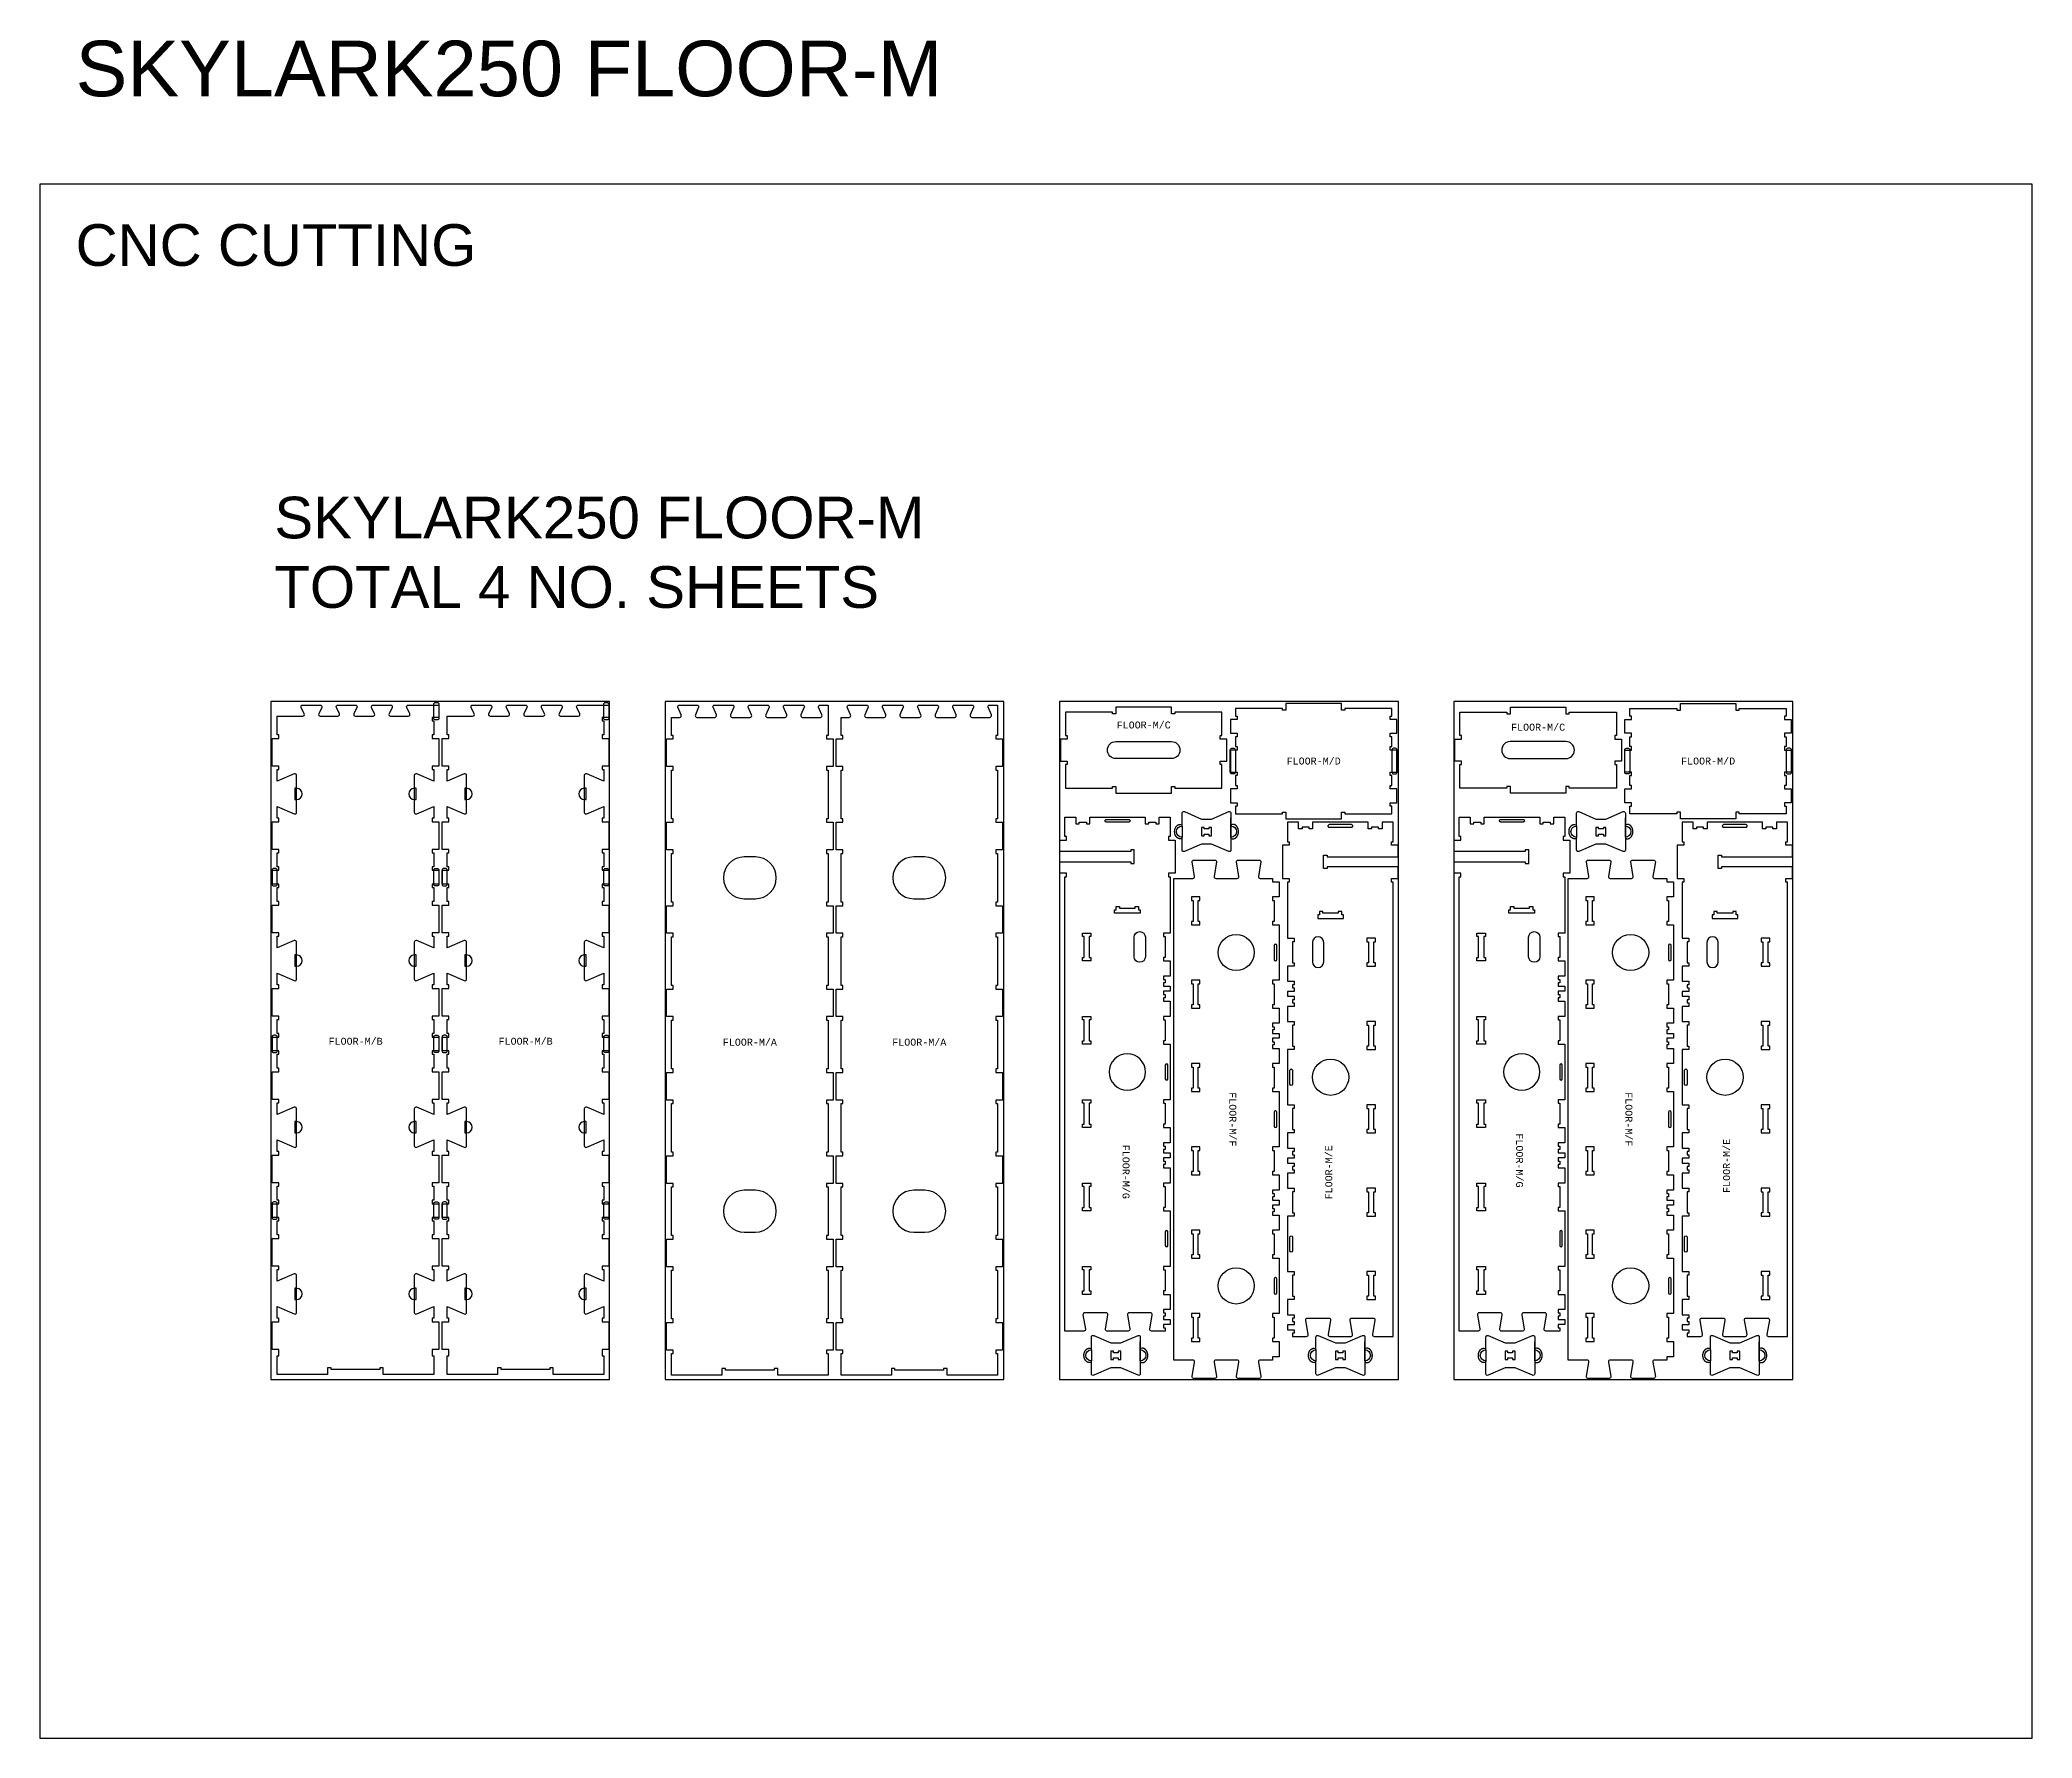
# Model space of a CAD drawing. Extents: x -30 to 12678, y 0 to 23683.
# Drawn here: x 0 to 7173, y 0 to 6113 of the extents above; entities that cross this region are included whole.
import ezdxf

# ---------------------------------------------------------------- set-up
doc = ezdxf.new("R2010")
doc.units = 0
for name, color, linetype in [('0_SHEET_SPRUCEPLY_2440X122', 1, 'CONTINUOUS'), ('1_ANYTOOL_1MMDEEP_LABELS_S', 2, 'CONTINUOUS'), ('3_ANYTOOL_CUTTHROUGH_INSID', 4, 'CONTINUOUS'), ('4_ANYTOOL_CUTTHROUGH_OUTSI', 5, 'CONTINUOUS'), ('5_ANYTOOL_HALF_MILL_9MM_IN', 3, 'CONTINUOUS'), ('DONOTCUT', 7, 'CONTINUOUS')]:
    doc.layers.add(name, color=color, linetype=linetype)
doc.styles.add('ARIAL_REGULAR', font='')
doc.styles.add('MONOTXT_REGULAR', font='')
doc.styles.get('ARIAL_REGULAR').set_extended_font_data('Arial')
doc.styles.get('MONOTXT_REGULAR').set_extended_font_data('Monotxt')

msp = doc.modelspace()

# ---------------------------------------------------------------- texts
at = {"layer": '0_SHEET_SPRUCEPLY_2440X122', "color": 1, "char_height": 0.5, "width": 4.918, "attachment_point": 1, "style": 'ARIAL_REGULAR'}
for s, insert in [('001 x1', (831.3, 3808.2)), ('002 x1', (2251.3, 3808.2)), ('003 x1', (3671.3, 3808.2)), ('004 x1', (5091.3, 3808.2))]:
    msp.add_mtext(s, dxfattribs=dict(at, insert=insert))
at = {"layer": '1_ANYTOOL_1MMDEEP_LABELS_S', "char_height": 25, "attachment_point": 5, "style": 'MONOTXT_REGULAR'}
for s, insert, width in [('FLOOR-M/C', (3974.3, 3646.7), 486.486), ('FLOOR-M/C', (5394.3, 3638.7), 486.486), ('FLOOR-M/D', (4586.3, 3516.9), 486.757), ('FLOOR-M/D', (6006.3, 3516.9), 486.757), ('FLOOR-M/B', (1136.9, 2508.3), 486.757), ('FLOOR-M/B', (1748.9, 2508.3), 486.757), ('FLOOR-M/A', (2556.3, 2505), 486.757), ('FLOOR-M/A', (3166.3, 2505), 486.757)]:
    msp.add_mtext(s, dxfattribs=dict(at, insert=insert, width=width))
for s, insert, width, rotation in [('FLOOR-M/F', (4295, 2227.6), 486.216, 270), ('FLOOR-M/F', (5721, 2227.6), 486.216, 270), ('FLOOR-M/G', (5327.5, 2079.5), 486.757, 270), ('FLOOR-M/E', (6072.9, 2059.7), 486.216, 90), ('FLOOR-M/G', (3910.5, 2038.5), 486.757, 270), ('FLOOR-M/E', (4640.9, 2036.7), 486.216, 90)]:
    msp.add_mtext(s, dxfattribs=dict(at, insert=insert, width=width, rotation=rotation))
at = {"layer": 'DONOTCUT', "attachment_point": 1, "style": 'ARIAL_REGULAR'}
for s, insert, char_height, width in [('SKYLARK250 FLOOR-M', (128.7, 6110, 0), 200, 6571.739), ('CNC CUTTING', (128.7, 5449.5, 0), 150, 3150), ('{\\fArial;SKYLARK250 FLOOR-M}\\P{\\fArial;TOTAL 4 NO. SHEETS}', (844.3, 4468.6), 150, 4928.804)]:
    msp.add_mtext(s, dxfattribs=dict(at, insert=insert, char_height=char_height, width=width))

# ---------------------------------------------------------------- linework, layer by layer
at = {"layer": '0_SHEET_SPRUCEPLY_2440X122'}
for points in [[(831.3, 1290.9), (2051.3, 1290.9), (2051.3, 3730.9), (831.3, 3730.9)], [(2251.3, 1290.9), (3471.3, 1290.9), (3471.3, 3730.9), (2251.3, 3730.9)], [(3671.3, 1290.9), (4891.3, 1290.9), (4891.3, 3730.9), (3671.3, 3730.9)], [(5091.3, 1290.9), (6311.3, 1290.9), (6311.3, 3730.9), (5091.3, 3730.9)]]:
    msp.add_lwpolyline(points, close=True, dxfattribs=at)
at = {"layer": '3_ANYTOOL_CUTTHROUGH_INSID'}
for points in [[(3874.3, 3587.3), (4074.3, 3587.3, -1), (4074.3, 3526), (3874.3, 3526, -1)], [(5494.3, 3587.3), (5294.3, 3587.3, 1), (5294.3, 3526), (5494.3, 3526, 1)], [(3920.3, 3307, -0.414214), (3925, 3302.3), (3925, 3302.2), (3925, 3302.1), (3925, 3302), (3925, 3301.8), (3925, 3301.7), (3925, 3301.6), (3925, 3301.5), (3924.9, 3301.4), (3924.9, 3301.3), (3924.9, 3301.2), (3924.9, 3301.1), (3924.8, 3301), (3924.8, 3300.9), (3924.8, 3300.7), (3924.7, 3300.6), (3924.7, 3300.5), (3924.6, 3300.4), (3924.6, 3300.3), (3924.5, 3300.2), (3924.5, 3300.1), (3924.4, 3300), (3924.4, 3299.9), (3924.3, 3299.8), (3924.2, 3299.7), (3924.2, 3299.6), (3924.1, 3299.5), (3924, 3299.4), (3924, 3299.3), (3923.9, 3299.2), (3923.8, 3299.1), (3923.7, 3299), (3923.6, 3298.9), (3923.5, 3298.8), (3923.5, 3298.7), (3923.4, 3298.7), (3923.3, 3298.6), (3923.2, 3298.5), (3923.1, 3298.4), (3923, 3298.4), (3922.9, 3298.3), (3922.8, 3298.2), (3922.7, 3298.2), (3922.6, 3298.1), (3922.5, 3298), (3922.3, 3298), (3922.2, 3297.9), (3922.1, 3297.9), (3922, 3297.9), (3921.9, 3297.8), (3921.8, 3297.8), (3921.7, 3297.7), (3921.6, 3297.7), (3921.5, 3297.7), (3921.4, 3297.6), (3921.2, 3297.6), (3921.1, 3297.6), (3921, 3297.6), (3920.9, 3297.6), (3920.8, 3297.5), (3920.7, 3297.5), (3920.6, 3297.5), (3920.5, 3297.5), (3920.4, 3297.5), (3920.3, 3297.5), (3840.3, 3297.5), (3840.2, 3297.5), (3840.1, 3297.5), (3840, 3297.5), (3839.8, 3297.5), (3839.7, 3297.6), (3839.6, 3297.6), (3839.5, 3297.6), (3839.4, 3297.6), (3839.3, 3297.6), (3839.2, 3297.6), (3839.1, 3297.7), (3839, 3297.7), (3838.9, 3297.7), (3838.7, 3297.8), (3838.6, 3297.8), (3838.5, 3297.9), (3838.4, 3297.9), (3838.3, 3297.9), (3838.2, 3298), (3838.1, 3298.1), (3838, 3298.1), (3837.9, 3298.2), (3837.8, 3298.2), (3837.7, 3298.3), (3837.6, 3298.4), (3837.5, 3298.4), (3837.4, 3298.5), (3837.3, 3298.6), (3837.2, 3298.7), (3837.1, 3298.7), (3837, 3298.8), (3836.9, 3298.9), (3836.8, 3299), (3836.7, 3299.1), (3836.7, 3299.2), (3836.6, 3299.3), (3836.5, 3299.4), (3836.4, 3299.5), (3836.4, 3299.6), (3836.3, 3299.7), (3836.2, 3299.8), (3836.2, 3299.9), (3836.1, 3300), (3836.1, 3300.1), (3836, 3300.2), (3836, 3300.3), (3835.9, 3300.4), (3835.9, 3300.5), (3835.8, 3300.6), (3835.8, 3300.7), (3835.7, 3300.9), (3835.7, 3301), (3835.7, 3301.1), (3835.7, 3301.2), (3835.6, 3301.3), (3835.6, 3301.4), (3835.6, 3301.5), (3835.6, 3301.6), (3835.6, 3301.7), (3835.5, 3301.8), (3835.5, 3302), (3835.5, 3302.1), (3835.5, 3302.2), (3835.5, 3302.3, -0.414214), (3840.3, 3307)], [(5340.3, 3307, -0.414214), (5345, 3302.3), (5345, 3302.2), (5345, 3302.1), (5345, 3302), (5345, 3301.8), (5345, 3301.7), (5345, 3301.6), (5345, 3301.5), (5344.9, 3301.4), (5344.9, 3301.3), (5344.9, 3301.2), (5344.9, 3301.1), (5344.8, 3301), (5344.8, 3300.9), (5344.8, 3300.7), (5344.7, 3300.6), (5344.7, 3300.5), (5344.6, 3300.4), (5344.6, 3300.3), (5344.5, 3300.2), (5344.5, 3300.1), (5344.4, 3300), (5344.4, 3299.9), (5344.3, 3299.8), (5344.2, 3299.7), (5344.2, 3299.6), (5344.1, 3299.5), (5344, 3299.4), (5344, 3299.3), (5343.9, 3299.2), (5343.8, 3299.1), (5343.7, 3299), (5343.6, 3298.9), (5343.5, 3298.8), (5343.5, 3298.7), (5343.4, 3298.7), (5343.3, 3298.6), (5343.2, 3298.5), (5343.1, 3298.4), (5343, 3298.4), (5342.9, 3298.3), (5342.8, 3298.2), (5342.7, 3298.2), (5342.6, 3298.1), (5342.5, 3298), (5342.3, 3298), (5342.2, 3297.9), (5342.1, 3297.9), (5342, 3297.9), (5341.9, 3297.8), (5341.8, 3297.8), (5341.7, 3297.7), (5341.6, 3297.7), (5341.5, 3297.7), (5341.4, 3297.6), (5341.2, 3297.6), (5341.1, 3297.6), (5341, 3297.6), (5340.9, 3297.6), (5340.8, 3297.5), (5340.7, 3297.5), (5340.6, 3297.5), (5340.5, 3297.5), (5340.4, 3297.5), (5340.3, 3297.5), (5260.3, 3297.5), (5260.2, 3297.5), (5260.1, 3297.5), (5260, 3297.5), (5259.8, 3297.5), (5259.7, 3297.6), (5259.6, 3297.6), (5259.5, 3297.6), (5259.4, 3297.6), (5259.3, 3297.6), (5259.2, 3297.6), (5259.1, 3297.7), (5259, 3297.7), (5258.9, 3297.7), (5258.7, 3297.8), (5258.6, 3297.8), (5258.5, 3297.9), (5258.4, 3297.9), (5258.3, 3297.9), (5258.2, 3298), (5258.1, 3298.1), (5258, 3298.1), (5257.9, 3298.2), (5257.8, 3298.2), (5257.7, 3298.3), (5257.6, 3298.4), (5257.5, 3298.4), (5257.4, 3298.5), (5257.3, 3298.6), (5257.2, 3298.7), (5257.1, 3298.7), (5257, 3298.8), (5256.9, 3298.9), (5256.8, 3299), (5256.7, 3299.1), (5256.7, 3299.2), (5256.6, 3299.3), (5256.5, 3299.4), (5256.4, 3299.5), (5256.4, 3299.6), (5256.3, 3299.7), (5256.2, 3299.8), (5256.2, 3299.9), (5256.1, 3300), (5256.1, 3300.1), (5256, 3300.2), (5256, 3300.3), (5255.9, 3300.4), (5255.9, 3300.5), (5255.8, 3300.6), (5255.8, 3300.7), (5255.7, 3300.9), (5255.7, 3301), (5255.7, 3301.1), (5255.7, 3301.2), (5255.6, 3301.3), (5255.6, 3301.4), (5255.6, 3301.5), (5255.6, 3301.6), (5255.6, 3301.7), (5255.5, 3301.8), (5255.5, 3302), (5255.5, 3302.1), (5255.5, 3302.2), (5255.5, 3302.3, -0.414214), (5260.3, 3307)], [(4642.3, 3288.2, 0.414214), (4637.5, 3283.4), (4637.5, 3283.3), (4637.5, 3283.2), (4637.5, 3283.1), (4637.5, 3283), (4637.6, 3282.9), (4637.6, 3282.8), (4637.6, 3282.7), (4637.6, 3282.5), (4637.6, 3282.4), (4637.6, 3282.3), (4637.7, 3282.2), (4637.7, 3282.1), (4637.7, 3282), (4637.8, 3281.9), (4637.8, 3281.8), (4637.9, 3281.7), (4637.9, 3281.5), (4637.9, 3281.4), (4638, 3281.3), (4638.1, 3281.2), (4638.1, 3281.1), (4638.2, 3281), (4638.2, 3280.9), (4638.3, 3280.8), (4638.4, 3280.7), (4638.4, 3280.6), (4638.5, 3280.5), (4638.6, 3280.4), (4638.7, 3280.3), (4638.7, 3280.2), (4638.8, 3280.1), (4638.9, 3280), (4639, 3280), (4639.1, 3279.9), (4639.2, 3279.8), (4639.3, 3279.7), (4639.4, 3279.6), (4639.5, 3279.6), (4639.6, 3279.5), (4639.7, 3279.4), (4639.8, 3279.4), (4639.9, 3279.3), (4640, 3279.2), (4640.1, 3279.2), (4640.2, 3279.1), (4640.3, 3279.1), (4640.4, 3279), (4640.5, 3279), (4640.6, 3278.9), (4640.7, 3278.9), (4640.9, 3278.9), (4641, 3278.8), (4641.1, 3278.8), (4641.2, 3278.8), (4641.3, 3278.8), (4641.4, 3278.7), (4641.5, 3278.7), (4641.6, 3278.7), (4641.7, 3278.7), (4641.8, 3278.7), (4642, 3278.7), (4642.1, 3278.7), (4642.2, 3278.7), (4642.3, 3278.7), (4722.3, 3278.7), (4722.4, 3278.7), (4722.5, 3278.7), (4722.6, 3278.7), (4722.7, 3278.7), (4722.8, 3278.7), (4722.9, 3278.7), (4723, 3278.7), (4723.1, 3278.7), (4723.2, 3278.8), (4723.4, 3278.8), (4723.5, 3278.8), (4723.6, 3278.8), (4723.7, 3278.9), (4723.8, 3278.9), (4723.9, 3278.9), (4724, 3279), (4724.1, 3279), (4724.2, 3279.1), (4724.3, 3279.1), (4724.5, 3279.2), (4724.6, 3279.2), (4724.7, 3279.3), (4724.8, 3279.4), (4724.9, 3279.4), (4725, 3279.5), (4725.1, 3279.6), (4725.2, 3279.6), (4725.3, 3279.7), (4725.4, 3279.8), (4725.5, 3279.9), (4725.5, 3280), (4725.6, 3280), (4725.7, 3280.1), (4725.8, 3280.2), (4725.9, 3280.3), (4726, 3280.4), (4726, 3280.5), (4726.1, 3280.6), (4726.2, 3280.7), (4726.2, 3280.8), (4726.3, 3280.9), (4726.4, 3281), (4726.4, 3281.1), (4726.5, 3281.2), (4726.5, 3281.3), (4726.6, 3281.4), (4726.6, 3281.5), (4726.7, 3281.7), (4726.7, 3281.8), (4726.8, 3281.9), (4726.8, 3282), (4726.8, 3282.1), (4726.9, 3282.2), (4726.9, 3282.3), (4726.9, 3282.4), (4726.9, 3282.5), (4727, 3282.7), (4727, 3282.8), (4727, 3282.9), (4727, 3283), (4727, 3283.1), (4727, 3283.2), (4727, 3283.3), (4727, 3283.4, 0.414214), (4722.3, 3288.2)], [(6062.3, 3288.2, 0.414214), (6057.5, 3283.4), (6057.5, 3283.3), (6057.5, 3283.2), (6057.5, 3283.1), (6057.5, 3283), (6057.6, 3282.9), (6057.6, 3282.8), (6057.6, 3282.7), (6057.6, 3282.5), (6057.6, 3282.4), (6057.6, 3282.3), (6057.7, 3282.2), (6057.7, 3282.1), (6057.7, 3282), (6057.8, 3281.9), (6057.8, 3281.8), (6057.9, 3281.7), (6057.9, 3281.5), (6057.9, 3281.4), (6058, 3281.3), (6058.1, 3281.2), (6058.1, 3281.1), (6058.2, 3281), (6058.2, 3280.9), (6058.3, 3280.8), (6058.4, 3280.7), (6058.4, 3280.6), (6058.5, 3280.5), (6058.6, 3280.4), (6058.7, 3280.3), (6058.7, 3280.2), (6058.8, 3280.1), (6058.9, 3280), (6059, 3280), (6059.1, 3279.9), (6059.2, 3279.8), (6059.3, 3279.7), (6059.4, 3279.6), (6059.5, 3279.6), (6059.6, 3279.5), (6059.7, 3279.4), (6059.8, 3279.4), (6059.9, 3279.3), (6060, 3279.2), (6060.1, 3279.2), (6060.2, 3279.1), (6060.3, 3279.1), (6060.4, 3279), (6060.5, 3279), (6060.6, 3278.9), (6060.7, 3278.9), (6060.9, 3278.9), (6061, 3278.8), (6061.1, 3278.8), (6061.2, 3278.8), (6061.3, 3278.8), (6061.4, 3278.7), (6061.5, 3278.7), (6061.6, 3278.7), (6061.7, 3278.7), (6061.8, 3278.7), (6062, 3278.7), (6062.1, 3278.7), (6062.2, 3278.7), (6062.3, 3278.7), (6142.3, 3278.7), (6142.4, 3278.7), (6142.5, 3278.7), (6142.6, 3278.7), (6142.7, 3278.7), (6142.8, 3278.7), (6142.9, 3278.7), (6143, 3278.7), (6143.1, 3278.7), (6143.2, 3278.8), (6143.4, 3278.8), (6143.5, 3278.8), (6143.6, 3278.8), (6143.7, 3278.9), (6143.8, 3278.9), (6143.9, 3278.9), (6144, 3279), (6144.1, 3279), (6144.2, 3279.1), (6144.3, 3279.1), (6144.5, 3279.2), (6144.6, 3279.2), (6144.7, 3279.3), (6144.8, 3279.4), (6144.9, 3279.4), (6145, 3279.5), (6145.1, 3279.6), (6145.2, 3279.6), (6145.3, 3279.7), (6145.4, 3279.8), (6145.5, 3279.9), (6145.5, 3280), (6145.6, 3280), (6145.7, 3280.1), (6145.8, 3280.2), (6145.9, 3280.3), (6146, 3280.4), (6146, 3280.5), (6146.1, 3280.6), (6146.2, 3280.7), (6146.2, 3280.8), (6146.3, 3280.9), (6146.4, 3281), (6146.4, 3281.1), (6146.5, 3281.2), (6146.5, 3281.3), (6146.6, 3281.4), (6146.6, 3281.5), (6146.7, 3281.7), (6146.7, 3281.8), (6146.8, 3281.9), (6146.8, 3282), (6146.8, 3282.1), (6146.9, 3282.2), (6146.9, 3282.3), (6146.9, 3282.4), (6146.9, 3282.5), (6147, 3282.7), (6147, 3282.8), (6147, 3282.9), (6147, 3283), (6147, 3283.1), (6147, 3283.2), (6147, 3283.3), (6147, 3283.4, 0.414214), (6142.3, 3288.2)], [(2576.3, 3172), (2536.3, 3172, 1), (2536.3, 3021.5), (2576.3, 3021.5, 1)], [(3186.3, 3172), (3146.3, 3172, 1), (3146.3, 3021.5), (3186.3, 3021.5, 1)], [(3940, 2812.8), (3940, 2882.8, -1), (3980.5, 2882.8), (3980.5, 2812.8, -1)], [(4622.5, 2793.9), (4622.5, 2863.9, 1), (4582, 2863.9), (4582, 2793.9, 1)], [(5360, 2812.8), (5360, 2882.8, -1), (5400.5, 2882.8), (5400.5, 2812.8, -1)], [(6042.5, 2793.9), (6042.5, 2863.9, 1), (6002, 2863.9), (6002, 2793.9, 1)], [(4453.5, 2802.8), (4453.5, 2852.8, 1), (4444, 2852.8), (4444, 2802.8, 1)], [(5873.5, 2802.8), (5873.5, 2852.8, 1), (5864, 2852.8), (5864, 2802.8, 1)], [(4061.5, 2372.8), (4061.5, 2422.8, 1), (4052, 2422.8), (4052, 2372.8, 1)], [(4501, 2353.9), (4501, 2403.9, -1), (4510.5, 2403.9), (4510.5, 2353.9, -1)], [(5481.5, 2372.8), (5481.5, 2422.8, 1), (5472, 2422.8), (5472, 2372.8, 1)], [(5921, 2353.9), (5921, 2403.9, -1), (5930.5, 2403.9), (5930.5, 2353.9, -1)], [(4453.5, 2202.8), (4453.5, 2252.8, 1), (4444, 2252.8), (4444, 2202.8, 1)], [(5873.5, 2202.8), (5873.5, 2252.8, 1), (5864, 2252.8), (5864, 2202.8, 1)], [(2576.3, 1972), (2536.3, 1972, 1), (2536.3, 1821.5), (2576.3, 1821.5, 1)], [(3186.3, 1972), (3146.3, 1972, 1), (3146.3, 1821.5), (3186.3, 1821.5, 1)], [(4061.5, 1772.8), (4061.5, 1822.8, 1), (4052, 1822.8), (4052, 1772.8, 1)], [(4501, 1753.9), (4501, 1803.9, -1), (4510.5, 1803.9), (4510.5, 1753.9, -1)], [(5481.5, 1772.8), (5481.5, 1822.8, 1), (5472, 1822.8), (5472, 1772.8, 1)], [(5921, 1753.9), (5921, 1803.9, -1), (5930.5, 1803.9), (5930.5, 1753.9, -1)], [(4453.5, 1602.8), (4453.5, 1652.8, 1), (4444, 1652.8), (4444, 1602.8, 1)], [(5873.5, 1602.8), (5873.5, 1652.8, 1), (5864, 1652.8), (5864, 1602.8, 1)]]:
    msp.add_lwpolyline(points, format="xyb", close=True, dxfattribs=at)
for points in [[(4209.2, 3272.6), (4192.1, 3272.5), (4192.1, 3278.3), (4182.6, 3278.3), (4182.6, 3248.2), (4192.1, 3248.2), (4192.1, 3254), (4209.2, 3254.1), (4209.2, 3248.3), (4218.6, 3248.3), (4218.6, 3278.3), (4209.2, 3278.3)], [(5629.2, 3272.6), (5612.1, 3272.5), (5612.1, 3278.3), (5602.6, 3278.3), (5602.6, 3248.2), (5612.1, 3248.2), (5612.1, 3254), (5629.2, 3254.1), (5629.2, 3248.3), (5638.6, 3248.3), (5638.6, 3278.3), (5629.2, 3278.3)], [(4152, 3015.5), (4152, 2940), (4146, 2940), (4146, 2927.5), (4176.5, 2927.5), (4176.5, 2940), (4170.5, 2940), (4170.5, 3015.5), (4176.5, 3015.5), (4176.5, 3028), (4146, 3028), (4146, 3015.5)], [(5572, 3015.5), (5572, 2940), (5566, 2940), (5566, 2927.5), (5596.5, 2927.5), (5596.5, 2940), (5590.5, 2940), (5590.5, 3015.5), (5596.5, 3015.5), (5596.5, 3028), (5566, 3028), (5566, 3015.5)], [(3961.5, 2982), (3961.5, 2969.5), (3869, 2969.5), (3869, 2982), (3875, 2982), (3875, 2994), (3887.5, 2994), (3887.5, 2988), (3943, 2988), (3943, 2994), (3955.5, 2994), (3955.5, 2982)], [(4601, 2963.2), (4601, 2950.7), (4693.5, 2950.7), (4693.5, 2963.2), (4687.5, 2963.2), (4687.5, 2975.2), (4675, 2975.2), (4675, 2969.2), (4619.5, 2969.2), (4619.5, 2975.2), (4607, 2975.2), (4607, 2963.2)], [(5381.5, 2982), (5381.5, 2969.5), (5289, 2969.5), (5289, 2982), (5295, 2982), (5295, 2994), (5307.5, 2994), (5307.5, 2988), (5363, 2988), (5363, 2994), (5375.5, 2994), (5375.5, 2982)], [(6021, 2963.2), (6021, 2950.7), (6113.5, 2950.7), (6113.5, 2963.2), (6107.5, 2963.2), (6107.5, 2975.2), (6095, 2975.2), (6095, 2969.2), (6039.5, 2969.2), (6039.5, 2975.2), (6027, 2975.2), (6027, 2963.2)], [(3784.5, 2810), (3784.5, 2797.5), (3754, 2797.5), (3754, 2810), (3760, 2810), (3760, 2885.5), (3754, 2885.5), (3754, 2898), (3784.5, 2898), (3784.5, 2885.5), (3778.5, 2885.5), (3778.5, 2810)], [(4778, 2791.2), (4778, 2778.7), (4808.5, 2778.7), (4808.5, 2791.2), (4802.5, 2791.2), (4802.5, 2866.7), (4808.5, 2866.7), (4808.5, 2879.2), (4778, 2879.2), (4778, 2866.7), (4784, 2866.7), (4784, 2791.2)], [(5204.5, 2810), (5204.5, 2797.5), (5174, 2797.5), (5174, 2810), (5180, 2810), (5180, 2885.5), (5174, 2885.5), (5174, 2898), (5204.5, 2898), (5204.5, 2885.5), (5198.5, 2885.5), (5198.5, 2810)], [(6198, 2791.2), (6198, 2778.7), (6228.5, 2778.7), (6228.5, 2791.2), (6222.5, 2791.2), (6222.5, 2866.7), (6228.5, 2866.7), (6228.5, 2879.2), (6198, 2879.2), (6198, 2866.7), (6204, 2866.7), (6204, 2791.2)], [(4176.3, 2728), (4146, 2728), (4146, 2715.5), (4152, 2715.5), (4152, 2640), (4146, 2640), (4146, 2627.5), (4176.5, 2627.5), (4176.5, 2640), (4170.5, 2640), (4170.5, 2715.5), (4176.5, 2715.5), (4176.5, 2728)], [(5596.3, 2728), (5566, 2728), (5566, 2715.5), (5572, 2715.5), (5572, 2640), (5566, 2640), (5566, 2627.5), (5596.5, 2627.5), (5596.5, 2640), (5590.5, 2640), (5590.5, 2715.5), (5596.5, 2715.5), (5596.5, 2728)], [(3778.5, 2510), (3784.5, 2510), (3784.5, 2497.5), (3754, 2497.5), (3754, 2510), (3760, 2510), (3760, 2585.5), (3754, 2585.5), (3754, 2598), (3784.5, 2598), (3784.5, 2585.5), (3778.5, 2585.5)], [(5198.5, 2510), (5204.5, 2510), (5204.5, 2497.5), (5174, 2497.5), (5174, 2510), (5180, 2510), (5180, 2585.5), (5174, 2585.5), (5174, 2598), (5204.5, 2598), (5204.5, 2585.5), (5198.5, 2585.5)], [(4784, 2491.2), (4778, 2491.2), (4778, 2478.7), (4808.5, 2478.7), (4808.5, 2491.2), (4802.5, 2491.2), (4802.5, 2566.7), (4808.5, 2566.7), (4808.5, 2579.2), (4778, 2579.2), (4778, 2566.7), (4784, 2566.7)], [(6204, 2491.2), (6198, 2491.2), (6198, 2478.7), (6228.5, 2478.7), (6228.5, 2491.2), (6222.5, 2491.2), (6222.5, 2566.7), (6228.5, 2566.7), (6228.5, 2579.2), (6198, 2579.2), (6198, 2566.7), (6204, 2566.7)], [(4146.3, 2327.5), (4176.5, 2327.5), (4176.5, 2340), (4170.5, 2340), (4170.5, 2415.5), (4176.5, 2415.5), (4176.5, 2428), (4146, 2428), (4146, 2415.5), (4152, 2415.5), (4152, 2340), (4146, 2340), (4146, 2327.5)], [(5566.3, 2327.5), (5596.5, 2327.5), (5596.5, 2340), (5590.5, 2340), (5590.5, 2415.5), (5596.5, 2415.5), (5596.5, 2428), (5566, 2428), (5566, 2415.5), (5572, 2415.5), (5572, 2340), (5566, 2340), (5566, 2327.5)], [(3754.3, 2298), (3784.5, 2298), (3784.5, 2285.5), (3778.5, 2285.5), (3778.5, 2210), (3784.5, 2210), (3784.5, 2197.5), (3754, 2197.5), (3754, 2210), (3760, 2210), (3760, 2285.5), (3754, 2285.5), (3754, 2298)], [(5174.3, 2298), (5204.5, 2298), (5204.5, 2285.5), (5198.5, 2285.5), (5198.5, 2210), (5204.5, 2210), (5204.5, 2197.5), (5174, 2197.5), (5174, 2210), (5180, 2210), (5180, 2285.5), (5174, 2285.5), (5174, 2298)], [(4808.3, 2279.2), (4778, 2279.2), (4778, 2266.7), (4784, 2266.7), (4784, 2191.2), (4778, 2191.2), (4778, 2178.7), (4808.5, 2178.7), (4808.5, 2191.2), (4802.5, 2191.2), (4802.5, 2266.7), (4808.5, 2266.7), (4808.5, 2279.2)], [(6228.3, 2279.2), (6198, 2279.2), (6198, 2266.7), (6204, 2266.7), (6204, 2191.2), (6198, 2191.2), (6198, 2178.7), (6228.5, 2178.7), (6228.5, 2191.2), (6222.5, 2191.2), (6222.5, 2266.7), (6228.5, 2266.7), (6228.5, 2279.2)], [(4176.3, 2128), (4146, 2128), (4146, 2115.5), (4152, 2115.5), (4152, 2040), (4146, 2040), (4146, 2027.5), (4176.5, 2027.5), (4176.5, 2040), (4170.5, 2040), (4170.5, 2115.5), (4176.5, 2115.5), (4176.5, 2128)], [(5596.3, 2128), (5566, 2128), (5566, 2115.5), (5572, 2115.5), (5572, 2040), (5566, 2040), (5566, 2027.5), (5596.5, 2027.5), (5596.5, 2040), (5590.5, 2040), (5590.5, 2115.5), (5596.5, 2115.5), (5596.5, 2128)], [(3784.5, 1997.8), (3784.5, 1985.5), (3778.5, 1985.5), (3778.5, 1910), (3784.5, 1910), (3784.5, 1897.5), (3754, 1897.5), (3754, 1910), (3760, 1910), (3760, 1985.5), (3754, 1985.5), (3754, 1998), (3784.5, 1998)], [(4778, 1978.9), (4778, 1966.7), (4784, 1966.7), (4784, 1891.2), (4778, 1891.2), (4778, 1878.7), (4808.5, 1878.7), (4808.5, 1891.2), (4802.5, 1891.2), (4802.5, 1966.7), (4808.5, 1966.7), (4808.5, 1979.2), (4778, 1979.2)], [(5204.5, 1997.8), (5204.5, 1985.5), (5198.5, 1985.5), (5198.5, 1910), (5204.5, 1910), (5204.5, 1897.5), (5174, 1897.5), (5174, 1910), (5180, 1910), (5180, 1985.5), (5174, 1985.5), (5174, 1998), (5204.5, 1998)], [(6198, 1978.9), (6198, 1966.7), (6204, 1966.7), (6204, 1891.2), (6198, 1891.2), (6198, 1878.7), (6228.5, 1878.7), (6228.5, 1891.2), (6222.5, 1891.2), (6222.5, 1966.7), (6228.5, 1966.7), (6228.5, 1979.2), (6198, 1979.2)], [(4176.5, 1727.8), (4176.5, 1740), (4170.5, 1740), (4170.5, 1815.5), (4176.5, 1815.5), (4176.5, 1828), (4146, 1828), (4146, 1815.5), (4152, 1815.5), (4152, 1740), (4146, 1740), (4146, 1727.5), (4176.5, 1727.5)], [(5596.5, 1727.8), (5596.5, 1740), (5590.5, 1740), (5590.5, 1815.5), (5596.5, 1815.5), (5596.5, 1828), (5566, 1828), (5566, 1815.5), (5572, 1815.5), (5572, 1740), (5566, 1740), (5566, 1727.5), (5596.5, 1727.5)], [(3784.5, 1610), (3784.5, 1597.5), (3754, 1597.5), (3754, 1610), (3760, 1610), (3760, 1685.5), (3754, 1685.5), (3754, 1698), (3784.5, 1698), (3784.5, 1685.5), (3778.5, 1685.5), (3778.5, 1610)], [(4778, 1591.2), (4778, 1578.7), (4808.5, 1578.7), (4808.5, 1591.2), (4802.5, 1591.2), (4802.5, 1666.7), (4808.5, 1666.7), (4808.5, 1679.2), (4778, 1679.2), (4778, 1666.7), (4784, 1666.7), (4784, 1591.2)], [(5204.5, 1610), (5204.5, 1597.5), (5174, 1597.5), (5174, 1610), (5180, 1610), (5180, 1685.5), (5174, 1685.5), (5174, 1698), (5204.5, 1698), (5204.5, 1685.5), (5198.5, 1685.5), (5198.5, 1610)], [(6198, 1591.2), (6198, 1578.7), (6228.5, 1578.7), (6228.5, 1591.2), (6222.5, 1591.2), (6222.5, 1666.7), (6228.5, 1666.7), (6228.5, 1679.2), (6198, 1679.2), (6198, 1666.7), (6204, 1666.7), (6204, 1591.2)], [(4176.5, 1427.8), (4176.5, 1440), (4170.5, 1440), (4170.5, 1515.5), (4176.5, 1515.5), (4176.5, 1528), (4146, 1528), (4146, 1515.5), (4152, 1515.5), (4152, 1440), (4146, 1440), (4146, 1427.5), (4176.5, 1427.5)], [(5596.5, 1427.8), (5596.5, 1440), (5590.5, 1440), (5590.5, 1515.5), (5596.5, 1515.5), (5596.5, 1528), (5566, 1528), (5566, 1515.5), (5572, 1515.5), (5572, 1440), (5566, 1440), (5566, 1427.5), (5596.5, 1427.5)], [(3882.7, 1387), (3865.6, 1387), (3865.6, 1392.7), (3856.1, 1392.7), (3856.1, 1362.7), (3865.6, 1362.7), (3865.6, 1368.5), (3882.7, 1368.5), (3882.7, 1362.8), (3892.1, 1362.8), (3892.1, 1392.8), (3882.7, 1392.8)], [(4691.1, 1387), (4674.1, 1387), (4674.1, 1392.7), (4664.6, 1392.7), (4664.6, 1362.7), (4674.1, 1362.7), (4674.1, 1368.5), (4691.1, 1368.5), (4691.1, 1362.8), (4700.6, 1362.8), (4700.6, 1392.8), (4691.1, 1392.8)], [(5302.7, 1387), (5285.6, 1387), (5285.6, 1392.7), (5276.1, 1392.7), (5276.1, 1362.7), (5285.6, 1362.7), (5285.6, 1368.5), (5302.7, 1368.5), (5302.7, 1362.8), (5312.1, 1362.8), (5312.1, 1392.8), (5302.7, 1392.8)], [(6111.1, 1387), (6094.1, 1387), (6094.1, 1392.7), (6084.6, 1392.7), (6084.6, 1362.7), (6094.1, 1362.7), (6094.1, 1368.5), (6111.1, 1368.5), (6111.1, 1362.8), (6120.6, 1362.8), (6120.6, 1392.8), (6111.1, 1392.8)]]:
    msp.add_lwpolyline(points, close=True, dxfattribs=at)
for centre in [(4307.3, 2827.8), (5727.3, 2827.8), (4647.3, 2378.9), (6067.3, 2378.9), (4307.3, 1627.8), (5727.3, 1627.8)]:
    msp.add_circle(centre, 65.2, dxfattribs=at)
at = {"layer": '3_ANYTOOL_CUTTHROUGH_INSID', "extrusion": (0, 0, -1)}
for centre in [(-3915.3, 2397.8), (-5335.3, 2397.8)]:
    msp.add_circle(centre, 65.2, dxfattribs=at)
at = {"layer": '4_ANYTOOL_CUTTHROUGH_OUTSI'}
for points in [[(946.3, 3678.7, 0.551268), (951.9, 3687.6), (941, 3710.4, -0.551268), (946.2, 3718.7), (1009.6, 3718.7, -0.551268), (1014.8, 3710.4), (1003.9, 3687.6, 0.551268), (1009.6, 3678.7), (1073, 3678.7, 0.551268), (1078.6, 3687.6), (1067.7, 3710.4, -0.551268), (1072.9, 3718.7), (1136.3, 3718.7, -0.551268), (1141.5, 3710.4), (1130.6, 3687.6, 0.551268), (1136.3, 3678.7), (1199.7, 3678.7, 0.551268), (1205.3, 3687.6), (1194.4, 3710.4, -0.551268), (1199.6, 3718.7), (1263, 3718.7, -0.551268), (1268.2, 3710.4), (1257.3, 3687.6, 0.551268), (1263, 3678.7), (1326.4, 3678.7, 0.551268), (1332, 3687.6), (1321.1, 3710.4, -0.551268), (1326.3, 3718.7), (1436, 3718.7), (1436, 3674.2), (1412, 3674.2), (1412, 3661.7), (1418, 3661.7), (1418, 3611.2), (1412, 3611.2), (1412, 3598.7), (1436, 3598.7), (1436, 3499.2), (1412, 3499.2), (1412, 3486.7), (1418, 3486.7), (1418, 3444.3), (1356.8, 3470.8), (1356.8, 3470.8, 0.539734), (1348, 3465.1), (1348, 3332.7, 0.539734), (1356.8, 3327), (1418, 3353.5), (1418, 3311.2), (1412, 3311.2), (1412, 3298.7), (1436, 3298.7), (1436, 3199.2), (1412, 3199.2), (1412, 3186.7), (1418, 3186.7), (1418, 3136.2), (1412, 3136.2), (1412, 3123.7), (1436, 3123.7), (1436, 3074.2), (1412, 3074.2), (1412, 3061.7), (1418, 3061.7), (1418, 3011.2), (1412, 3011.2), (1412, 2998.7), (1436, 2998.7), (1436, 2899.2), (1412, 2899.2), (1412, 2886.7), (1418, 2886.7), (1418, 2844.3), (1356.8, 2870.8), (1356.8, 2870.8, 0.539734), (1348, 2865.1), (1348, 2732.7, 0.539734), (1356.8, 2727), (1418, 2753.5), (1418, 2711.2), (1412, 2711.2), (1412, 2698.7), (1436, 2698.7), (1436, 2599.2), (1412, 2599.2), (1412, 2586.7), (1418, 2586.7), (1418, 2536.2), (1412, 2536.2), (1412, 2523.7), (1436, 2523.7), (1436, 2474.2), (1412, 2474.2), (1412, 2461.7), (1418, 2461.7), (1418, 2411.2), (1412, 2411.2), (1412, 2398.7), (1436, 2398.7), (1436, 2299.2), (1412, 2299.2), (1412, 2286.7), (1418, 2286.7), (1418, 2244.3), (1356.8, 2270.8), (1356.8, 2270.8, 0.539734), (1348, 2265.1), (1348, 2132.7, 0.539734), (1356.8, 2127), (1418, 2153.5), (1418, 2111.2), (1412, 2111.2), (1412, 2098.7), (1436, 2098.7), (1436, 1999.2), (1412, 1999.2), (1412, 1986.7), (1418, 1986.7), (1418, 1936.2), (1412, 1936.2), (1412, 1923.7), (1436, 1923.7), (1436, 1874.2), (1412, 1874.2), (1412, 1861.7), (1418, 1861.7), (1418, 1811.2), (1412, 1811.2), (1412, 1798.7), (1436, 1798.7), (1436, 1699.2), (1412, 1699.2), (1412, 1686.7), (1418, 1686.7), (1418, 1644.3), (1356.8, 1670.8), (1356.8, 1670.8, 0.539734), (1348, 1665.1), (1348, 1532.7, 0.539734), (1356.8, 1527), (1418, 1553.5), (1418, 1511.2), (1412, 1511.2), (1412, 1498.7), (1436, 1498.7), (1436, 1399.2), (1412, 1399.2), (1412, 1376.7), (1418, 1376.7), (1418, 1309.2), (1236.5, 1309.2), (1236.5, 1333.2), (1224, 1333.2), (1224, 1327.2), (1048.5, 1327.2), (1048.5, 1333.2), (1036, 1333.2), (1036, 1309.2), (854.5, 1309.2), (854.5, 1376.7), (860.5, 1376.7), (860.5, 1399.2), (836.5, 1399.2), (836.5, 1498.7), (860.5, 1498.7), (860.5, 1511.2), (854.5, 1511.2), (854.5, 1553.5), (915.8, 1527), (915.8, 1527, 0.539734), (924.5, 1532.7), (924.5, 1665.1, 0.539734), (915.8, 1670.8), (854.5, 1644.3), (854.5, 1686.7), (860.5, 1686.7), (860.5, 1699.2), (836.5, 1699.2), (836.5, 1798.7), (860.5, 1798.7), (860.5, 1811.2), (854.5, 1811.2), (854.5, 1861.7), (860.5, 1861.7), (860.5, 1874.2), (836.5, 1874.2), (836.5, 1923.7), (860.5, 1923.7), (860.5, 1936.2), (854.5, 1936.2), (854.5, 1986.7), (860.5, 1986.7), (860.5, 1999.2), (836.5, 1999.2), (836.5, 2098.7), (860.5, 2098.7), (860.5, 2111.2), (854.5, 2111.2), (854.5, 2153.5), (915.8, 2127), (915.8, 2127, 0.539734), (924.5, 2132.7), (924.5, 2265.1, 0.539734), (915.8, 2270.8), (854.5, 2244.3), (854.5, 2286.7), (860.5, 2286.7), (860.5, 2299.2), (836.5, 2299.2), (836.5, 2398.7), (860.5, 2398.7), (860.5, 2411.2), (854.5, 2411.2), (854.5, 2461.7), (860.5, 2461.7), (860.5, 2474.2), (836.5, 2474.2), (836.5, 2523.7), (860.5, 2523.7), (860.5, 2536.2), (854.5, 2536.2), (854.5, 2586.7), (860.5, 2586.7), (860.5, 2599.2), (836.5, 2599.2), (836.5, 2698.7), (860.5, 2698.7), (860.5, 2711.2), (854.5, 2711.2), (854.5, 2753.5), (915.8, 2727), (915.8, 2727, 0.539734), (924.5, 2732.7), (924.5, 2865.1, 0.539734), (915.8, 2870.8), (854.5, 2844.3), (854.5, 2886.7), (860.5, 2886.7), (860.5, 2899.2), (836.5, 2899.2), (836.5, 2998.7), (860.5, 2998.7), (860.5, 3011.2), (854.5, 3011.2), (854.5, 3061.7), (860.5, 3061.7), (860.5, 3074.2), (836.5, 3074.2), (836.5, 3123.7), (860.5, 3123.7), (860.5, 3136.2), (854.5, 3136.2), (854.5, 3186.7), (860.5, 3186.7), (860.5, 3199.2), (836.5, 3199.2), (836.5, 3298.7), (860.5, 3298.7), (860.5, 3311.2), (854.5, 3311.2), (854.5, 3353.5), (915.8, 3327), (915.8, 3327, 0.539734), (924.5, 3332.7), (924.5, 3465.1, 0.539734), (915.8, 3470.8), (854.5, 3444.3), (854.5, 3486.7), (860.5, 3486.7), (860.5, 3499.2), (836.5, 3499.2), (836.5, 3598.7), (860.5, 3598.7), (860.5, 3611.2), (854.5, 3611.2), (854.5, 3678.7), (946.3, 3678.7)], [(1558.3, 3678.7, 0.551268), (1563.9, 3687.6), (1553, 3710.4, -0.551268), (1558.2, 3718.7), (1621.6, 3718.7, -0.551268), (1626.8, 3710.4), (1615.9, 3687.6, 0.551268), (1621.6, 3678.7), (1685, 3678.7, 0.551268), (1690.6, 3687.6), (1679.7, 3710.4, -0.551268), (1684.9, 3718.7), (1748.3, 3718.7, -0.551268), (1753.5, 3710.4), (1742.6, 3687.6, 0.551268), (1748.3, 3678.7), (1811.7, 3678.7, 0.551268), (1817.3, 3687.6), (1806.4, 3710.4, -0.551268), (1811.6, 3718.7), (1875, 3718.7, -0.551268), (1880.2, 3710.4), (1869.3, 3687.6, 0.551268), (1875, 3678.7), (1938.4, 3678.7, 0.551268), (1944, 3687.6), (1933.1, 3710.4, -0.551268), (1938.3, 3718.7), (2048, 3718.7), (2048, 3674.2), (2024, 3674.2), (2024, 3661.7), (2030, 3661.7), (2030, 3611.2), (2024, 3611.2), (2024, 3598.7), (2048, 3598.7), (2048, 3499.2), (2024, 3499.2), (2024, 3486.7), (2030, 3486.7), (2030, 3444.3), (1968.8, 3470.8), (1968.8, 3470.8, 0.539734), (1960, 3465.1), (1960, 3332.7, 0.539734), (1968.8, 3327), (2030, 3353.5), (2030, 3311.2), (2024, 3311.2), (2024, 3298.7), (2048, 3298.7), (2048, 3199.2), (2024, 3199.2), (2024, 3186.7), (2030, 3186.7), (2030, 3136.2), (2024, 3136.2), (2024, 3123.7), (2048, 3123.7), (2048, 3074.2), (2024, 3074.2), (2024, 3061.7), (2030, 3061.7), (2030, 3011.2), (2024, 3011.2), (2024, 2998.7), (2048, 2998.7), (2048, 2899.2), (2024, 2899.2), (2024, 2886.7), (2030, 2886.7), (2030, 2844.3), (1968.8, 2870.8), (1968.8, 2870.8, 0.539734), (1960, 2865.1), (1960, 2732.7, 0.539734), (1968.8, 2727), (2030, 2753.5), (2030, 2711.2), (2024, 2711.2), (2024, 2698.7), (2048, 2698.7), (2048, 2599.2), (2024, 2599.2), (2024, 2586.7), (2030, 2586.7), (2030, 2536.2), (2024, 2536.2), (2024, 2523.7), (2048, 2523.7), (2048, 2474.2), (2024, 2474.2), (2024, 2461.7), (2030, 2461.7), (2030, 2411.2), (2024, 2411.2), (2024, 2398.7), (2048, 2398.7), (2048, 2299.2), (2024, 2299.2), (2024, 2286.7), (2030, 2286.7), (2030, 2244.3), (1968.8, 2270.8), (1968.8, 2270.8, 0.539734), (1960, 2265.1), (1960, 2132.7, 0.539734), (1968.8, 2127), (2030, 2153.5), (2030, 2111.2), (2024, 2111.2), (2024, 2098.7), (2048, 2098.7), (2048, 1999.2), (2024, 1999.2), (2024, 1986.7), (2030, 1986.7), (2030, 1936.2), (2024, 1936.2), (2024, 1923.7), (2048, 1923.7), (2048, 1874.2), (2024, 1874.2), (2024, 1861.7), (2030, 1861.7), (2030, 1811.2), (2024, 1811.2), (2024, 1798.7), (2048, 1798.7), (2048, 1699.2), (2024, 1699.2), (2024, 1686.7), (2030, 1686.7), (2030, 1644.3), (1968.8, 1670.8), (1968.8, 1670.8, 0.539734), (1960, 1665.1), (1960, 1532.7, 0.539734), (1968.8, 1527), (2030, 1553.5), (2030, 1511.2), (2024, 1511.2), (2024, 1498.7), (2048, 1498.7), (2048, 1399.2), (2024, 1399.2), (2024, 1376.7), (2030, 1376.7), (2030, 1309.2), (1848.5, 1309.2), (1848.5, 1333.2), (1836, 1333.2), (1836, 1327.2), (1660.5, 1327.2), (1660.5, 1333.2), (1648, 1333.2), (1648, 1309.2), (1466.5, 1309.2), (1466.5, 1376.7), (1472.5, 1376.7), (1472.5, 1399.2), (1448.5, 1399.2), (1448.5, 1498.7), (1472.5, 1498.7), (1472.5, 1511.2), (1466.5, 1511.2), (1466.5, 1553.5), (1527.8, 1527), (1527.8, 1527, 0.539734), (1536.5, 1532.7), (1536.5, 1665.1, 0.539734), (1527.8, 1670.8), (1466.5, 1644.3), (1466.5, 1686.7), (1472.5, 1686.7), (1472.5, 1699.2), (1448.5, 1699.2), (1448.5, 1798.7), (1472.5, 1798.7), (1472.5, 1811.2), (1466.5, 1811.2), (1466.5, 1861.7), (1472.5, 1861.7), (1472.5, 1874.2), (1448.5, 1874.2), (1448.5, 1923.7), (1472.5, 1923.7), (1472.5, 1936.2), (1466.5, 1936.2), (1466.5, 1986.7), (1472.5, 1986.7), (1472.5, 1999.2), (1448.5, 1999.2), (1448.5, 2098.7), (1472.5, 2098.7), (1472.5, 2111.2), (1466.5, 2111.2), (1466.5, 2153.5), (1527.8, 2127), (1527.8, 2127, 0.539734), (1536.5, 2132.7), (1536.5, 2265.1, 0.539734), (1527.8, 2270.8), (1466.5, 2244.3), (1466.5, 2286.7), (1472.5, 2286.7), (1472.5, 2299.2), (1448.5, 2299.2), (1448.5, 2398.7), (1472.5, 2398.7), (1472.5, 2411.2), (1466.5, 2411.2), (1466.5, 2461.7), (1472.5, 2461.7), (1472.5, 2474.2), (1448.5, 2474.2), (1448.5, 2523.7), (1472.5, 2523.7), (1472.5, 2536.2), (1466.5, 2536.2), (1466.5, 2586.7), (1472.5, 2586.7), (1472.5, 2599.2), (1448.5, 2599.2), (1448.5, 2698.7), (1472.5, 2698.7), (1472.5, 2711.2), (1466.5, 2711.2), (1466.5, 2753.5), (1527.8, 2727), (1527.8, 2727, 0.539734), (1536.5, 2732.7), (1536.5, 2865.1, 0.539734), (1527.8, 2870.8), (1466.5, 2844.3), (1466.5, 2886.7), (1472.5, 2886.7), (1472.5, 2899.2), (1448.5, 2899.2), (1448.5, 2998.7), (1472.5, 2998.7), (1472.5, 3011.2), (1466.5, 3011.2), (1466.5, 3061.7), (1472.5, 3061.7), (1472.5, 3074.2), (1448.5, 3074.2), (1448.5, 3123.7), (1472.5, 3123.7), (1472.5, 3136.2), (1466.5, 3136.2), (1466.5, 3186.7), (1472.5, 3186.7), (1472.5, 3199.2), (1448.5, 3199.2), (1448.5, 3298.7), (1472.5, 3298.7), (1472.5, 3311.2), (1466.5, 3311.2), (1466.5, 3353.5), (1527.8, 3327), (1527.8, 3327, 0.539734), (1536.5, 3332.7), (1536.5, 3465.1, 0.539734), (1527.8, 3470.8), (1466.5, 3444.3), (1466.5, 3486.7), (1472.5, 3486.7), (1472.5, 3499.2), (1448.5, 3499.2), (1448.5, 3598.7), (1472.5, 3598.7), (1472.5, 3611.2), (1466.5, 3611.2), (1466.5, 3678.7), (1558.3, 3678.7)], [(2809.2, 3718.7), (2838, 3718.7), (2838, 3609), (2832, 3609), (2832, 3596.5), (2856, 3596.5), (2856, 3497), (2832, 3497), (2832, 3484.5), (2838, 3484.5), (2838, 3309), (2832, 3309), (2832, 3296.5), (2856, 3296.5), (2856, 3197), (2832, 3197), (2832, 3184.5), (2838, 3184.5), (2838, 3009), (2832, 3009), (2832, 2996.5), (2856, 2996.5), (2856, 2897), (2832, 2897), (2832, 2884.5), (2838, 2884.5), (2838, 2709), (2832, 2709), (2832, 2696.5), (2856, 2696.5), (2856, 2597), (2832, 2597), (2832, 2584.5), (2838, 2584.5), (2838, 2409), (2832, 2409), (2832, 2396.5), (2856, 2396.5), (2856, 2297), (2832, 2297), (2832, 2284.5), (2838, 2284.5), (2838, 2109), (2832, 2109), (2832, 2096.5), (2856, 2096.5), (2856, 1997), (2832, 1997), (2832, 1984.5), (2838, 1984.5), (2838, 1809), (2832, 1809), (2832, 1796.5), (2856, 1796.5), (2856, 1697), (2832, 1697), (2832, 1684.5), (2838, 1684.5), (2838, 1509), (2832, 1509), (2832, 1496.5), (2856, 1496.5), (2856, 1397), (2832, 1397), (2832, 1384.5), (2838, 1384.5), (2838, 1307), (2656.5, 1307), (2656.5, 1331), (2644, 1331), (2644, 1325), (2468.5, 1325), (2468.5, 1331), (2456, 1331), (2456, 1307), (2274.5, 1307), (2274.5, 1384.5), (2280.5, 1384.5), (2280.5, 1397), (2256.5, 1397), (2256.5, 1496.5), (2280.5, 1496.5), (2280.5, 1509), (2274.5, 1509), (2274.5, 1684.5), (2280.5, 1684.5), (2280.5, 1697), (2256.5, 1697), (2256.5, 1796.5), (2280.5, 1796.5), (2280.5, 1809), (2274.5, 1809), (2274.5, 1984.5), (2280.5, 1984.5), (2280.5, 1997), (2256.5, 1997), (2256.5, 2096.5), (2280.5, 2096.5), (2280.5, 2109), (2274.5, 2109), (2274.5, 2284.5), (2280.5, 2284.5), (2280.5, 2297), (2256.5, 2297), (2256.5, 2396.5), (2280.5, 2396.5), (2280.5, 2409), (2274.5, 2409), (2274.5, 2584.5), (2280.5, 2584.5), (2280.5, 2597), (2256.5, 2597), (2256.5, 2696.5), (2280.5, 2696.5), (2280.5, 2709), (2274.5, 2709), (2274.5, 2884.5), (2280.5, 2884.5), (2280.5, 2897), (2256.5, 2897), (2256.5, 2996.5), (2280.5, 2996.5), (2280.5, 3009), (2274.5, 3009), (2274.5, 3184.5), (2280.5, 3184.5), (2280.5, 3197), (2256.5, 3197), (2256.5, 3296.5), (2280.5, 3296.5), (2280.5, 3309), (2274.5, 3309), (2274.5, 3484.5), (2280.5, 3484.5), (2280.5, 3497), (2256.5, 3497), (2256.5, 3596.5), (2280.5, 3596.5), (2280.5, 3609), (2274.5, 3609), (2274.5, 3674.4), (2303.3, 3674.4), (2303.3, 3674.4, 0.538832), (2309, 3683.1), (2297.2, 3710.6, -0.538832), (2302.5, 3718.7), (2366.7, 3718.7, -0.538832), (2371.9, 3710.6), (2360.1, 3683.1, 0.538832), (2365.8, 3674.4), (2430, 3674.4, 0.538832), (2435.7, 3683.1), (2423.8, 3710.6, -0.538832), (2429.1, 3718.7), (2493.3, 3718.7, -0.538832), (2498.6, 3710.6), (2486.7, 3683.1, 0.538832), (2492.5, 3674.4), (2556.7, 3674.4, 0.538832), (2562.4, 3683.1), (2550.5, 3710.6, -0.538832), (2555.8, 3718.7), (2620, 3718.7, -0.538832), (2625.3, 3710.6), (2613.4, 3683.1, 0.538832), (2619.2, 3674.4), (2683.4, 3674.4, 0.538832), (2689.1, 3683.1), (2677.2, 3710.6, -0.538832), (2682.5, 3718.7), (2746.7, 3718.7, -0.538832), (2752, 3710.6), (2740.1, 3683.1, 0.538832), (2745.9, 3674.4), (2810.1, 3674.4, 0.538832), (2815.8, 3683.1), (2803.9, 3710.6, -0.538832)], [(3419.2, 3718.7), (3448, 3718.7), (3448, 3609), (3442, 3609), (3442, 3596.5), (3466, 3596.5), (3466, 3497), (3442, 3497), (3442, 3484.5), (3448, 3484.5), (3448, 3309), (3442, 3309), (3442, 3296.5), (3466, 3296.5), (3466, 3197), (3442, 3197), (3442, 3184.5), (3448, 3184.5), (3448, 3009), (3442, 3009), (3442, 2996.5), (3466, 2996.5), (3466, 2897), (3442, 2897), (3442, 2884.5), (3448, 2884.5), (3448, 2709), (3442, 2709), (3442, 2696.5), (3466, 2696.5), (3466, 2597), (3442, 2597), (3442, 2584.5), (3448, 2584.5), (3448, 2409), (3442, 2409), (3442, 2396.5), (3466, 2396.5), (3466, 2297), (3442, 2297), (3442, 2284.5), (3448, 2284.5), (3448, 2109), (3442, 2109), (3442, 2096.5), (3466, 2096.5), (3466, 1997), (3442, 1997), (3442, 1984.5), (3448, 1984.5), (3448, 1809), (3442, 1809), (3442, 1796.5), (3466, 1796.5), (3466, 1697), (3442, 1697), (3442, 1684.5), (3448, 1684.5), (3448, 1509), (3442, 1509), (3442, 1496.5), (3466, 1496.5), (3466, 1397), (3442, 1397), (3442, 1384.5), (3448, 1384.5), (3448, 1307), (3266.5, 1307), (3266.5, 1331), (3254, 1331), (3254, 1325), (3078.5, 1325), (3078.5, 1331), (3066, 1331), (3066, 1307), (2884.5, 1307), (2884.5, 1384.5), (2890.5, 1384.5), (2890.5, 1397), (2866.5, 1397), (2866.5, 1496.5), (2890.5, 1496.5), (2890.5, 1509), (2884.5, 1509), (2884.5, 1684.5), (2890.5, 1684.5), (2890.5, 1697), (2866.5, 1697), (2866.5, 1796.5), (2890.5, 1796.5), (2890.5, 1809), (2884.5, 1809), (2884.5, 1984.5), (2890.5, 1984.5), (2890.5, 1997), (2866.5, 1997), (2866.5, 2096.5), (2890.5, 2096.5), (2890.5, 2109), (2884.5, 2109), (2884.5, 2284.5), (2890.5, 2284.5), (2890.5, 2297), (2866.5, 2297), (2866.5, 2396.5), (2890.5, 2396.5), (2890.5, 2409), (2884.5, 2409), (2884.5, 2584.5), (2890.5, 2584.5), (2890.5, 2597), (2866.5, 2597), (2866.5, 2696.5), (2890.5, 2696.5), (2890.5, 2709), (2884.5, 2709), (2884.5, 2884.5), (2890.5, 2884.5), (2890.5, 2897), (2866.5, 2897), (2866.5, 2996.5), (2890.5, 2996.5), (2890.5, 3009), (2884.5, 3009), (2884.5, 3184.5), (2890.5, 3184.5), (2890.5, 3197), (2866.5, 3197), (2866.5, 3296.5), (2890.5, 3296.5), (2890.5, 3309), (2884.5, 3309), (2884.5, 3484.5), (2890.5, 3484.5), (2890.5, 3497), (2866.5, 3497), (2866.5, 3596.5), (2890.5, 3596.5), (2890.5, 3609), (2884.5, 3609), (2884.5, 3674.4), (2913.3, 3674.4), (2913.3, 3674.4, 0.538832), (2919, 3683.1), (2907.2, 3710.6, -0.538832), (2912.5, 3718.7), (2976.7, 3718.7, -0.538832), (2981.9, 3710.6), (2970.1, 3683.1, 0.538832), (2975.8, 3674.4), (3040, 3674.4, 0.538832), (3045.7, 3683.1), (3033.8, 3710.6, -0.538832), (3039.1, 3718.7), (3103.3, 3718.7, -0.538832), (3108.6, 3710.6), (3096.7, 3683.1, 0.538832), (3102.5, 3674.4), (3166.7, 3674.4, 0.538832), (3172.4, 3683.1), (3160.5, 3710.6, -0.538832), (3165.8, 3718.7), (3230, 3718.7, -0.538832), (3235.3, 3710.6), (3223.4, 3683.1, 0.538832), (3229.2, 3674.4), (3293.4, 3674.4, 0.538832), (3299.1, 3683.1), (3287.2, 3710.6, -0.538832), (3292.5, 3718.7), (3356.7, 3718.7, -0.538832), (3362, 3710.6), (3350.1, 3683.1, 0.538832), (3355.9, 3674.4), (3420.1, 3674.4, 0.538832), (3425.8, 3683.1), (3413.9, 3710.6, -0.538832)], [(4001.9, 1465, -0.463455), (3996.2, 1471.7), (4004.9, 1523.7, 0.463455), (3998.7, 1531), (3921.9, 1531, 0.463455), (3915.7, 1523.7), (3924.4, 1471.7, -0.463455), (3918.7, 1465), (3841.9, 1465, -0.463455), (3836.2, 1471.7), (3844.9, 1523.7, 0.463455), (3838.7, 1531), (3761.9, 1531, 0.463455), (3755.7, 1523.7), (3764.4, 1471.7, -0.463455), (3758.7, 1465), (3690.5, 1465), (3690.5, 3100.5), (3696.5, 3100.5), (3696.5, 3113), (3672.5, 3113), (3672.5, 3154.5), (3928, 3154.5), (3928, 3148.5), (3940.5, 3148.5), (3940.5, 3197), (3928, 3197), (3928, 3191), (3672.5, 3191), (3672.5, 3232.5), (3696.5, 3232.5), (3696.5, 3245), (3690.5, 3245), (3690.5, 3315.5), (3730, 3315.5), (3730, 3291.5), (3742.5, 3291.5), (3742.5, 3297.5), (3768, 3297.5), (3768, 3291.5), (3780.5, 3291.5), (3780.5, 3315.5), (3980, 3315.5), (3980, 3291.5), (3992.5, 3291.5), (3992.5, 3297.5), (4018, 3297.5), (4018, 3291.5), (4030.5, 3291.5), (4030.5, 3315.5), (4070, 3315.5), (4070, 3245), (4064, 3245), (4064, 3232.5), (4088, 3232.5), (4088, 3113), (4064, 3113), (4064, 3100.5), (4070, 3100.5), (4070, 2898), (4046, 2898), (4046, 2885.5), (4052, 2885.5), (4052, 2810), (4046, 2810), (4046, 2797.5), (4070, 2797.5), (4070, 2743), (4046, 2743), (4046, 2730.5), (4052, 2730.5), (4052, 2719), (4046, 2719), (4046, 2706.5), (4070, 2706.5), (4070, 2689), (4046, 2689), (4046, 2676.5), (4052, 2676.5), (4052, 2665), (4046, 2665), (4046, 2652.5), (4070, 2652.5), (4070, 2598), (4046, 2598), (4046, 2585.5), (4052, 2585.5), (4052, 2510), (4046, 2510), (4046, 2497.5), (4070, 2497.5), (4070, 2298), (4046, 2298), (4046, 2285.5), (4052, 2285.5), (4052, 2210), (4046, 2210), (4046, 2197.5), (4070, 2197.5), (4070, 2143), (4046, 2143), (4046, 2130.5), (4052, 2130.5), (4052, 2119), (4046, 2119), (4046, 2106.5), (4070, 2106.5), (4070, 2089), (4046, 2089), (4046, 2076.5), (4052, 2076.5), (4052, 2065), (4046, 2065), (4046, 2052.5), (4070, 2052.5), (4070, 1998), (4046, 1998), (4046, 1985.5), (4052, 1985.5), (4052, 1910), (4046, 1910), (4046, 1897.5), (4070, 1897.5), (4070, 1698), (4046, 1698), (4046, 1685.5), (4052, 1685.5), (4052, 1610), (4046, 1610), (4046, 1597.5), (4070, 1597.5), (4070, 1543), (4046, 1543), (4046, 1530.5), (4052, 1530.5), (4052, 1519), (4046, 1519), (4046, 1506.5), (4070, 1506.5), (4070, 1489), (4046, 1489), (4046, 1476.5), (4052, 1476.5), (4052, 1465), (4001.9, 1465)], [(4288.6, 3197, -0.539734), (4280.3, 3191.5), (4218.6, 3218.2), (4182.6, 3218.2), (4121, 3191.5, -0.539734), (4112.6, 3197), (4112.6, 3243.2, -1), (4112.6, 3283.2), (4112.6, 3329.4, -0.539734), (4121, 3334.9), (4182.6, 3308.2), (4218.6, 3308.2), (4280.3, 3334.9, -0.539734), (4288.6, 3329.4), (4288.6, 3283.2, -1), (4288.6, 3243.2)], [(5421.9, 1465, -0.463455), (5416.2, 1471.7), (5424.9, 1523.7, 0.463455), (5418.7, 1531), (5341.9, 1531, 0.463455), (5335.7, 1523.7), (5344.4, 1471.7, -0.463455), (5338.7, 1465), (5261.9, 1465, -0.463455), (5256.2, 1471.7), (5264.9, 1523.7, 0.463455), (5258.7, 1531), (5181.9, 1531, 0.463455), (5175.7, 1523.7), (5184.4, 1471.7, -0.463455), (5178.7, 1465), (5110.5, 1465), (5110.5, 3100.5), (5116.5, 3100.5), (5116.5, 3113), (5092.5, 3113), (5092.5, 3154.5), (5348, 3154.5), (5348, 3148.5), (5360.5, 3148.5), (5360.5, 3197), (5348, 3197), (5348, 3191), (5092.5, 3191), (5092.5, 3232.5), (5116.5, 3232.5), (5116.5, 3245), (5110.5, 3245), (5110.5, 3315.5), (5150, 3315.5), (5150, 3291.5), (5162.5, 3291.5), (5162.5, 3297.5), (5188, 3297.5), (5188, 3291.5), (5200.5, 3291.5), (5200.5, 3315.5), (5400, 3315.5), (5400, 3291.5), (5412.5, 3291.5), (5412.5, 3297.5), (5438, 3297.5), (5438, 3291.5), (5450.5, 3291.5), (5450.5, 3315.5), (5490, 3315.5), (5490, 3245), (5484, 3245), (5484, 3232.5), (5508, 3232.5), (5508, 3113), (5484, 3113), (5484, 3100.5), (5490, 3100.5), (5490, 2898), (5466, 2898), (5466, 2885.5), (5472, 2885.5), (5472, 2810), (5466, 2810), (5466, 2797.5), (5490, 2797.5), (5490, 2743), (5466, 2743), (5466, 2730.5), (5472, 2730.5), (5472, 2719), (5466, 2719), (5466, 2706.5), (5490, 2706.5), (5490, 2689), (5466, 2689), (5466, 2676.5), (5472, 2676.5), (5472, 2665), (5466, 2665), (5466, 2652.5), (5490, 2652.5), (5490, 2598), (5466, 2598), (5466, 2585.5), (5472, 2585.5), (5472, 2510), (5466, 2510), (5466, 2497.5), (5490, 2497.5), (5490, 2298), (5466, 2298), (5466, 2285.5), (5472, 2285.5), (5472, 2210), (5466, 2210), (5466, 2197.5), (5490, 2197.5), (5490, 2143), (5466, 2143), (5466, 2130.5), (5472, 2130.5), (5472, 2119), (5466, 2119), (5466, 2106.5), (5490, 2106.5), (5490, 2089), (5466, 2089), (5466, 2076.5), (5472, 2076.5), (5472, 2065), (5466, 2065), (5466, 2052.5), (5490, 2052.5), (5490, 1998), (5466, 1998), (5466, 1985.5), (5472, 1985.5), (5472, 1910), (5466, 1910), (5466, 1897.5), (5490, 1897.5), (5490, 1698), (5466, 1698), (5466, 1685.5), (5472, 1685.5), (5472, 1610), (5466, 1610), (5466, 1597.5), (5490, 1597.5), (5490, 1543), (5466, 1543), (5466, 1530.5), (5472, 1530.5), (5472, 1519), (5466, 1519), (5466, 1506.5), (5490, 1506.5), (5490, 1489), (5466, 1489), (5466, 1476.5), (5472, 1476.5), (5472, 1465), (5421.9, 1465)], [(5708.6, 3197, -0.539734), (5700.3, 3191.5), (5638.6, 3218.2), (5602.6, 3218.2), (5541, 3191.5, -0.539734), (5532.6, 3197), (5532.6, 3243.2, -1), (5532.6, 3283.2), (5532.6, 3329.4, -0.539734), (5541, 3334.9), (5602.6, 3308.2), (5638.6, 3308.2), (5700.3, 3334.9, -0.539734), (5708.6, 3329.4), (5708.6, 3283.2, -1), (5708.6, 3243.2)], [(4560.7, 1446.2, 0.463455), (4566.4, 1452.9), (4557.7, 1504.9, -0.463455), (4563.9, 1512.2), (4640.7, 1512.2, -0.463455), (4646.9, 1504.9), (4638.2, 1452.9, 0.463455), (4643.9, 1446.2), (4720.7, 1446.2, 0.463455), (4726.4, 1452.9), (4717.7, 1504.9, -0.463455), (4723.9, 1512.2), (4800.7, 1512.2, -0.463455), (4806.9, 1504.9), (4798.2, 1452.9, 0.463455), (4803.9, 1446.2), (4872, 1446.2), (4872, 3081.7), (4866, 3081.7), (4866, 3094.2), (4890, 3094.2), (4890, 3135.7), (4634.5, 3135.7), (4634.5, 3129.7), (4622, 3129.7), (4622, 3178.2), (4634.5, 3178.2), (4634.5, 3172.2), (4890, 3172.2), (4890, 3213.7), (4866, 3213.7), (4866, 3226.2), (4872, 3226.2), (4872, 3296.7), (4832.5, 3296.7), (4832.5, 3272.7), (4820, 3272.7), (4820, 3278.7), (4794.5, 3278.7), (4794.5, 3272.7), (4782, 3272.7), (4782, 3296.7), (4582.5, 3296.7), (4582.5, 3272.7), (4570, 3272.7), (4570, 3278.7), (4544.5, 3278.7), (4544.5, 3272.7), (4532, 3272.7), (4532, 3296.7), (4492.5, 3296.7), (4492.5, 3226.2), (4498.5, 3226.2), (4498.5, 3213.7), (4474.5, 3213.7), (4474.5, 3094.2), (4498.5, 3094.2), (4498.5, 3081.7), (4492.5, 3081.7), (4492.5, 2879.2), (4516.5, 2879.2), (4516.5, 2866.7), (4510.5, 2866.7), (4510.5, 2791.2), (4516.5, 2791.2), (4516.5, 2778.7), (4492.5, 2778.7), (4492.5, 2724.2), (4516.5, 2724.2), (4516.5, 2711.7), (4510.5, 2711.7), (4510.5, 2700.2), (4516.5, 2700.2), (4516.5, 2687.7), (4492.5, 2687.7), (4492.5, 2670.2), (4516.5, 2670.2), (4516.5, 2657.7), (4510.5, 2657.7), (4510.5, 2646.2), (4516.5, 2646.2), (4516.5, 2633.7), (4492.5, 2633.7), (4492.5, 2579.2), (4516.5, 2579.2), (4516.5, 2566.7), (4510.5, 2566.7), (4510.5, 2491.2), (4516.5, 2491.2), (4516.5, 2478.7), (4492.5, 2478.7), (4492.5, 2279.2), (4516.5, 2279.2), (4516.5, 2266.7), (4510.5, 2266.7), (4510.5, 2191.2), (4516.5, 2191.2), (4516.5, 2178.7), (4492.5, 2178.7), (4492.5, 2124.2), (4516.5, 2124.2), (4516.5, 2111.7), (4510.5, 2111.7), (4510.5, 2100.2), (4516.5, 2100.2), (4516.5, 2087.7), (4492.5, 2087.7), (4492.5, 2070.2), (4516.5, 2070.2), (4516.5, 2057.7), (4510.5, 2057.7), (4510.5, 2046.2), (4516.5, 2046.2), (4516.5, 2033.7), (4492.5, 2033.7), (4492.5, 1979.2), (4516.5, 1979.2), (4516.5, 1966.7), (4510.5, 1966.7), (4510.5, 1891.2), (4516.5, 1891.2), (4516.5, 1878.7), (4492.5, 1878.7), (4492.5, 1679.2), (4516.5, 1679.2), (4516.5, 1666.7), (4510.5, 1666.7), (4510.5, 1591.2), (4516.5, 1591.2), (4516.5, 1578.7), (4492.5, 1578.7), (4492.5, 1524.2), (4516.5, 1524.2), (4516.5, 1511.7), (4510.5, 1511.7), (4510.5, 1500.2), (4516.5, 1500.2), (4516.5, 1487.7), (4492.5, 1487.7), (4492.5, 1470.2), (4516.5, 1470.2), (4516.5, 1457.7), (4510.5, 1457.7), (4510.5, 1446.2), (4560.7, 1446.2)], [(5980.7, 1446.2, 0.463455), (5986.4, 1452.9), (5977.7, 1504.9, -0.463455), (5983.9, 1512.2), (6060.7, 1512.2, -0.463455), (6066.9, 1504.9), (6058.2, 1452.9, 0.463455), (6063.9, 1446.2), (6140.7, 1446.2, 0.463455), (6146.4, 1452.9), (6137.7, 1504.9, -0.463455), (6143.9, 1512.2), (6220.7, 1512.2, -0.463455), (6226.9, 1504.9), (6218.2, 1452.9, 0.463455), (6223.9, 1446.2), (6292, 1446.2), (6292, 3081.7), (6286, 3081.7), (6286, 3094.2), (6310, 3094.2), (6310, 3135.7), (6054.5, 3135.7), (6054.5, 3129.7), (6042, 3129.7), (6042, 3178.2), (6054.5, 3178.2), (6054.5, 3172.2), (6310, 3172.2), (6310, 3213.7), (6286, 3213.7), (6286, 3226.2), (6292, 3226.2), (6292, 3296.7), (6252.5, 3296.7), (6252.5, 3272.7), (6240, 3272.7), (6240, 3278.7), (6214.5, 3278.7), (6214.5, 3272.7), (6202, 3272.7), (6202, 3296.7), (6002.5, 3296.7), (6002.5, 3272.7), (5990, 3272.7), (5990, 3278.7), (5964.5, 3278.7), (5964.5, 3272.7), (5952, 3272.7), (5952, 3296.7), (5912.5, 3296.7), (5912.5, 3226.2), (5918.5, 3226.2), (5918.5, 3213.7), (5894.5, 3213.7), (5894.5, 3094.2), (5918.5, 3094.2), (5918.5, 3081.7), (5912.5, 3081.7), (5912.5, 2879.2), (5936.5, 2879.2), (5936.5, 2866.7), (5930.5, 2866.7), (5930.5, 2791.2), (5936.5, 2791.2), (5936.5, 2778.7), (5912.5, 2778.7), (5912.5, 2724.2), (5936.5, 2724.2), (5936.5, 2711.7), (5930.5, 2711.7), (5930.5, 2700.2), (5936.5, 2700.2), (5936.5, 2687.7), (5912.5, 2687.7), (5912.5, 2670.2), (5936.5, 2670.2), (5936.5, 2657.7), (5930.5, 2657.7), (5930.5, 2646.2), (5936.5, 2646.2), (5936.5, 2633.7), (5912.5, 2633.7), (5912.5, 2579.2), (5936.5, 2579.2), (5936.5, 2566.7), (5930.5, 2566.7), (5930.5, 2491.2), (5936.5, 2491.2), (5936.5, 2478.7), (5912.5, 2478.7), (5912.5, 2279.2), (5936.5, 2279.2), (5936.5, 2266.7), (5930.5, 2266.7), (5930.5, 2191.2), (5936.5, 2191.2), (5936.5, 2178.7), (5912.5, 2178.7), (5912.5, 2124.2), (5936.5, 2124.2), (5936.5, 2111.7), (5930.5, 2111.7), (5930.5, 2100.2), (5936.5, 2100.2), (5936.5, 2087.7), (5912.5, 2087.7), (5912.5, 2070.2), (5936.5, 2070.2), (5936.5, 2057.7), (5930.5, 2057.7), (5930.5, 2046.2), (5936.5, 2046.2), (5936.5, 2033.7), (5912.5, 2033.7), (5912.5, 1979.2), (5936.5, 1979.2), (5936.5, 1966.7), (5930.5, 1966.7), (5930.5, 1891.2), (5936.5, 1891.2), (5936.5, 1878.7), (5912.5, 1878.7), (5912.5, 1679.2), (5936.5, 1679.2), (5936.5, 1666.7), (5930.5, 1666.7), (5930.5, 1591.2), (5936.5, 1591.2), (5936.5, 1578.7), (5912.5, 1578.7), (5912.5, 1524.2), (5936.5, 1524.2), (5936.5, 1511.7), (5930.5, 1511.7), (5930.5, 1500.2), (5936.5, 1500.2), (5936.5, 1487.7), (5912.5, 1487.7), (5912.5, 1470.2), (5936.5, 1470.2), (5936.5, 1457.7), (5930.5, 1457.7), (5930.5, 1446.2), (5980.7, 1446.2)], [(4150.7, 3094.5, 0.463455), (4156.9, 3101.8), (4148.2, 3153.8, -0.463455), (4153.9, 3160.5), (4230.7, 3160.5, -0.463455), (4236.4, 3153.8), (4227.7, 3101.8, 0.463455), (4233.9, 3094.5), (4310.7, 3094.5, 0.463455), (4316.9, 3101.8), (4308.2, 3153.8, -0.463455), (4313.9, 3160.5), (4390.7, 3160.5, -0.463455), (4396.4, 3153.8), (4387.7, 3101.8, 0.463455), (4393.9, 3094.5), (4438, 3094.5), (4438, 3082.5), (4462, 3082.5), (4462, 3028), (4438, 3028), (4438, 3015.5), (4444, 3015.5), (4444, 2940), (4438, 2940), (4438, 2927.5), (4462, 2927.5), (4462, 2728), (4438, 2728), (4438, 2715.5), (4444, 2715.5), (4444, 2640), (4438, 2640), (4438, 2627.5), (4462, 2627.5), (4462, 2573), (4438, 2573), (4438, 2560.5), (4444, 2560.5), (4444, 2549), (4438, 2549), (4438, 2536.5), (4462, 2536.5), (4462, 2519), (4438, 2519), (4438, 2506.5), (4444, 2506.5), (4444, 2495), (4438, 2495), (4438, 2482.5), (4462, 2482.5), (4462, 2428), (4438, 2428), (4438, 2415.5), (4444, 2415.5), (4444, 2340), (4438, 2340), (4438, 2327.5), (4462, 2327.5), (4462, 2128), (4438, 2128), (4438, 2115.5), (4444, 2115.5), (4444, 2040), (4438, 2040), (4438, 2027.5), (4462, 2027.5), (4462, 1973), (4438, 1973), (4438, 1960.5), (4444, 1960.5), (4444, 1949), (4438, 1949), (4438, 1936.5), (4462, 1936.5), (4462, 1919), (4438, 1919), (4438, 1906.5), (4444, 1906.5), (4444, 1895), (4438, 1895), (4438, 1882.5), (4462, 1882.5), (4462, 1828), (4438, 1828), (4438, 1815.5), (4444, 1815.5), (4444, 1740), (4438, 1740), (4438, 1727.5), (4462, 1727.5), (4462, 1528), (4438, 1528), (4438, 1515.5), (4444, 1515.5), (4444, 1440), (4438, 1440), (4438, 1427.5), (4462, 1427.5), (4462, 1373), (4438, 1373), (4438, 1361), (4393.9, 1361), (4393.9, 1361, 0.463455), (4387.7, 1353.7), (4396.4, 1301.7, -0.463455), (4390.7, 1295), (4313.9, 1295, -0.463455), (4308.2, 1301.7), (4316.9, 1353.7, 0.463455), (4310.7, 1361), (4233.9, 1361, 0.463455), (4227.7, 1353.7), (4236.4, 1301.7, -0.463455), (4230.7, 1295), (4153.9, 1295, -0.463455), (4148.2, 1301.7), (4156.9, 1353.7, 0.463455), (4150.7, 1361), (4082.5, 1361), (4082.5, 3094.5), (4150.7, 3094.5)], [(5570.7, 3094.5, 0.463455), (5576.9, 3101.8), (5568.2, 3153.8, -0.463455), (5573.9, 3160.5), (5650.7, 3160.5, -0.463455), (5656.4, 3153.8), (5647.7, 3101.8, 0.463455), (5653.9, 3094.5), (5730.7, 3094.5, 0.463455), (5736.9, 3101.8), (5728.2, 3153.8, -0.463455), (5733.9, 3160.5), (5810.7, 3160.5, -0.463455), (5816.4, 3153.8), (5807.7, 3101.8, 0.463455), (5813.9, 3094.5), (5858, 3094.5), (5858, 3082.5), (5882, 3082.5), (5882, 3028), (5858, 3028), (5858, 3015.5), (5864, 3015.5), (5864, 2940), (5858, 2940), (5858, 2927.5), (5882, 2927.5), (5882, 2728), (5858, 2728), (5858, 2715.5), (5864, 2715.5), (5864, 2640), (5858, 2640), (5858, 2627.5), (5882, 2627.5), (5882, 2573), (5858, 2573), (5858, 2560.5), (5864, 2560.5), (5864, 2549), (5858, 2549), (5858, 2536.5), (5882, 2536.5), (5882, 2519), (5858, 2519), (5858, 2506.5), (5864, 2506.5), (5864, 2495), (5858, 2495), (5858, 2482.5), (5882, 2482.5), (5882, 2428), (5858, 2428), (5858, 2415.5), (5864, 2415.5), (5864, 2340), (5858, 2340), (5858, 2327.5), (5882, 2327.5), (5882, 2128), (5858, 2128), (5858, 2115.5), (5864, 2115.5), (5864, 2040), (5858, 2040), (5858, 2027.5), (5882, 2027.5), (5882, 1973), (5858, 1973), (5858, 1960.5), (5864, 1960.5), (5864, 1949), (5858, 1949), (5858, 1936.5), (5882, 1936.5), (5882, 1919), (5858, 1919), (5858, 1906.5), (5864, 1906.5), (5864, 1895), (5858, 1895), (5858, 1882.5), (5882, 1882.5), (5882, 1828), (5858, 1828), (5858, 1815.5), (5864, 1815.5), (5864, 1740), (5858, 1740), (5858, 1727.5), (5882, 1727.5), (5882, 1528), (5858, 1528), (5858, 1515.5), (5864, 1515.5), (5864, 1440), (5858, 1440), (5858, 1427.5), (5882, 1427.5), (5882, 1373), (5858, 1373), (5858, 1361), (5813.9, 1361), (5813.9, 1361, 0.463455), (5807.7, 1353.7), (5816.4, 1301.7, -0.463455), (5810.7, 1295), (5733.9, 1295, -0.463455), (5728.2, 1301.7), (5736.9, 1353.7, 0.463455), (5730.7, 1361), (5653.9, 1361, 0.463455), (5647.7, 1353.7), (5656.4, 1301.7, -0.463455), (5650.7, 1295), (5573.9, 1295, -0.463455), (5568.2, 1301.7), (5576.9, 1353.7, 0.463455), (5570.7, 1361), (5502.5, 1361), (5502.5, 3094.5), (5570.7, 3094.5)], [(3962.1, 1311.5, -0.539734), (3953.8, 1306), (3892.1, 1332.7), (3856.1, 1332.7), (3794.5, 1306, -0.539734), (3786.1, 1311.5), (3786.1, 1357.7, -1), (3786.1, 1397.7), (3786.1, 1443.9, -0.539734), (3794.5, 1449.4), (3856.1, 1422.7), (3892.1, 1422.7), (3953.8, 1449.4, -0.539734), (3962.1, 1443.9), (3962.1, 1397.7, -1), (3962.1, 1357.7)], [(4770.6, 1311.5, -0.539734), (4762.2, 1306), (4700.6, 1332.7), (4664.6, 1332.7), (4603, 1306, -0.539734), (4594.6, 1311.5), (4594.6, 1357.7, -1), (4594.6, 1397.7), (4594.6, 1443.9, -0.539734), (4603, 1449.4), (4664.6, 1422.7), (4700.6, 1422.7), (4762.2, 1449.4, -0.539734), (4770.6, 1443.9), (4770.6, 1397.7, -1), (4770.6, 1357.7)], [(5382.1, 1311.5, -0.539734), (5373.8, 1306), (5312.1, 1332.7), (5276.1, 1332.7), (5214.5, 1306, -0.539734), (5206.1, 1311.5), (5206.1, 1357.7, -1), (5206.1, 1397.7), (5206.1, 1443.9, -0.539734), (5214.5, 1449.4), (5276.1, 1422.7), (5312.1, 1422.7), (5373.8, 1449.4, -0.539734), (5382.1, 1443.9), (5382.1, 1397.7, -1), (5382.1, 1357.7)], [(6190.6, 1311.5, -0.539734), (6182.2, 1306), (6120.6, 1332.7), (6084.6, 1332.7), (6023, 1306, -0.539734), (6014.6, 1311.5), (6014.6, 1357.7, -1), (6014.6, 1397.7), (6014.6, 1443.9, -0.539734), (6023, 1449.4), (6084.6, 1422.7), (6120.6, 1422.7), (6182.2, 1449.4, -0.539734), (6190.6, 1443.9), (6190.6, 1397.7, -1), (6190.6, 1357.7)]]:
    msp.add_lwpolyline(points, format="xyb", close=True, dxfattribs=at)
for points in [[(4086.5, 3425.9), (4086.5, 3419.9), (4256, 3419.9), (4256, 3504.4), (4250, 3504.4), (4250, 3516.9), (4274, 3516.9), (4274, 3596.4), (4250, 3596.4), (4250, 3608.9), (4256, 3608.9), (4256, 3693.4), (4086.5, 3693.4), (4086.5, 3687.4), (4074, 3687.4), (4074, 3711.4), (3874.5, 3711.4), (3874.5, 3687.4), (3862, 3687.4), (3862, 3693.4), (3692.5, 3693.4), (3692.5, 3608.9), (3698.5, 3608.9), (3698.5, 3596.4), (3674.5, 3596.4), (3674.5, 3516.9), (3698.5, 3516.9), (3698.5, 3504.4), (3692.5, 3504.4), (3692.5, 3419.9), (3862, 3419.9), (3862, 3425.9), (3874.5, 3425.9), (3874.5, 3401.9), (4074, 3401.9), (4074, 3425.9)], [(4862, 3429.2), (4868, 3429.2), (4868, 3464.7), (4862, 3464.7), (4862, 3477.2), (4886, 3477.2), (4886, 3556.7), (4862, 3556.7), (4862, 3569.2), (4868, 3569.2), (4868, 3604.7), (4862, 3604.7), (4862, 3617.2), (4886, 3617.2), (4886, 3666.7), (4862, 3666.7), (4862, 3679.2), (4868, 3679.2), (4868, 3706.7), (4698.5, 3706.7), (4698.5, 3700.7), (4686, 3700.7), (4686, 3724.7), (4486.5, 3724.7), (4486.5, 3700.7), (4474, 3700.7), (4474, 3706.7), (4304.5, 3706.7), (4304.5, 3679.2), (4310.5, 3679.2), (4310.5, 3666.7), (4286.5, 3666.7), (4286.5, 3617.2), (4310.5, 3617.2), (4310.5, 3604.7), (4304.5, 3604.7), (4304.5, 3569.2), (4310.5, 3569.2), (4310.5, 3556.7), (4286.5, 3556.7), (4286.5, 3477.2), (4310.5, 3477.2), (4310.5, 3464.7), (4304.5, 3464.7), (4304.5, 3429.2), (4310.5, 3429.2), (4310.5, 3416.7), (4286.5, 3416.7), (4286.5, 3367.2), (4310.5, 3367.2), (4310.5, 3354.7), (4304.5, 3354.7), (4304.5, 3327.2), (4474, 3327.2), (4474, 3333.2), (4486.5, 3333.2), (4486.5, 3309.2), (4686, 3309.2), (4686, 3333.2), (4698.5, 3333.2), (4698.5, 3327.2), (4868, 3327.2), (4868, 3354.7), (4862, 3354.7), (4862, 3367.2), (4886, 3367.2), (4886, 3416.7), (4862, 3416.7)], [(5282, 3425.9), (5282, 3419.9), (5112.5, 3419.9), (5112.5, 3504.4), (5118.5, 3504.4), (5118.5, 3516.9), (5094.5, 3516.9), (5094.5, 3596.4), (5118.5, 3596.4), (5118.5, 3608.9), (5112.5, 3608.9), (5112.5, 3693.4), (5282, 3693.4), (5282, 3687.4), (5294.5, 3687.4), (5294.5, 3711.4), (5494, 3711.4), (5494, 3687.4), (5506.5, 3687.4), (5506.5, 3693.4), (5676, 3693.4), (5676, 3608.9), (5670, 3608.9), (5670, 3596.4), (5694, 3596.4), (5694, 3516.9), (5670, 3516.9), (5670, 3504.4), (5676, 3504.4), (5676, 3419.9), (5506.5, 3419.9), (5506.5, 3425.9), (5494, 3425.9), (5494, 3401.9), (5294.5, 3401.9), (5294.5, 3425.9)], [(5730.5, 3429.2), (5724.5, 3429.2), (5724.5, 3464.7), (5730.5, 3464.7), (5730.5, 3477.2), (5706.5, 3477.2), (5706.5, 3556.7), (5730.5, 3556.7), (5730.5, 3569.2), (5724.5, 3569.2), (5724.5, 3604.7), (5730.5, 3604.7), (5730.5, 3617.2), (5706.5, 3617.2), (5706.5, 3666.7), (5730.5, 3666.7), (5730.5, 3679.2), (5724.5, 3679.2), (5724.5, 3706.7), (5894, 3706.7), (5894, 3700.7), (5906.5, 3700.7), (5906.5, 3724.7), (6106, 3724.7), (6106, 3700.7), (6118.5, 3700.7), (6118.5, 3706.7), (6288, 3706.7), (6288, 3679.2), (6282, 3679.2), (6282, 3666.7), (6306, 3666.7), (6306, 3617.2), (6282, 3617.2), (6282, 3604.7), (6288, 3604.7), (6288, 3569.2), (6282, 3569.2), (6282, 3556.7), (6306, 3556.7), (6306, 3477.2), (6282, 3477.2), (6282, 3464.7), (6288, 3464.7), (6288, 3429.2), (6282, 3429.2), (6282, 3416.7), (6306, 3416.7), (6306, 3367.2), (6282, 3367.2), (6282, 3354.7), (6288, 3354.7), (6288, 3327.2), (6118.5, 3327.2), (6118.5, 3333.2), (6106, 3333.2), (6106, 3309.2), (5906.5, 3309.2), (5906.5, 3333.2), (5894, 3333.2), (5894, 3327.2), (5724.5, 3327.2), (5724.5, 3354.7), (5730.5, 3354.7), (5730.5, 3367.2), (5706.5, 3367.2), (5706.5, 3416.7), (5730.5, 3416.7)]]:
    msp.add_lwpolyline(points, close=True, dxfattribs=at)
for points in [[(4288.6, 3243.2), (4288.6, 3312.3)], [(5708.6, 3243.2), (5708.6, 3312.3)], [(3962.1, 1357.7), (3962.1, 1426.8)], [(4770.6, 1357.7), (4770.6, 1426.8)], [(5382.1, 1357.7), (5382.1, 1426.8)], [(6190.6, 1357.7), (6190.6, 1426.8)]]:
    msp.add_lwpolyline(points, dxfattribs=at)
at = {"layer": '5_ANYTOOL_HALF_MILL_9MM_IN'}
for points in [[(1436.5, 3671.2, -0.414214), (1430.5, 3665.2), (1424, 3665.2, -0.414214), (1418, 3671.2), (1418, 3721.7, -0.414214), (1424, 3727.7), (1430.5, 3727.7, -0.414214), (1436.5, 3721.7)], [(2048.5, 3671.2, -0.414214), (2042.5, 3665.2), (2036, 3665.2, -0.414214), (2030, 3671.2), (2030, 3721.7, -0.414214), (2036, 3727.7), (2042.5, 3727.7, -0.414214), (2048.5, 3721.7)], [(4304.5, 3476.7, -0.414214), (4298.5, 3470.7), (4292, 3470.7, -0.414214), (4286, 3476.7), (4286, 3557.2, -0.414214), (4292, 3563.2), (4298.5, 3563.2, -0.414214), (4304.5, 3557.2)], [(4868, 3476.7, 0.414214), (4874, 3470.7), (4880.5, 3470.7, 0.414214), (4886.5, 3476.7), (4886.5, 3557.2, 0.414214), (4880.5, 3563.2), (4874, 3563.2, 0.414214), (4868, 3557.2)], [(5724.5, 3476.7, -0.414214), (5718.5, 3470.7), (5712, 3470.7, -0.414214), (5706, 3476.7), (5706, 3557.2, -0.414214), (5712, 3563.2), (5718.5, 3563.2, -0.414214), (5724.5, 3557.2)], [(6288, 3476.7, 0.414214), (6294, 3470.7), (6300.5, 3470.7, 0.414214), (6306.5, 3476.7), (6306.5, 3557.2, 0.414214), (6300.5, 3563.2), (6294, 3563.2, 0.414214), (6288, 3557.2)], [(5724.3, 3477.2, -0.012506), (5724.3, 3476.9), (5724.5, 3477.2), (5724.3, 3477.2)], [(6288.5, 3477.2), (6288.3, 3477.2), (6288.5, 3476.9), (6288.5, 3476.9, -0.012372)], [(924.3, 3378.7, 1), (924.3, 3419.2), (918, 3419.2), (918, 3378.7)], [(1348.3, 3419.2, 1), (1348.3, 3378.7), (1354.5, 3378.7), (1354.5, 3419.2)], [(1536.3, 3378.7, 1), (1536.3, 3419.2), (1530, 3419.2), (1530, 3378.7)], [(1960.3, 3419.2, 1), (1960.3, 3378.7), (1966.5, 3378.7), (1966.5, 3419.2)], [(4105.6, 3237.2), (4105.2, 3237.2), (4104.8, 3237.3), (4104.3, 3237.3), (4103.9, 3237.3), (4103.4, 3237.4), (4102.9, 3237.5), (4102.5, 3237.6), (4102, 3237.7), (4101.6, 3237.8), (4101.1, 3237.9), (4100.6, 3238.1), (4100.2, 3238.2), (4099.7, 3238.4), (4099.2, 3238.6), (4098.8, 3238.8), (4098.3, 3239.1), (4097.8, 3239.3), (4097.4, 3239.6), (4096.9, 3239.8), (4096.5, 3240.1), (4096, 3240.4), (4095.6, 3240.8), (4095.2, 3241.1), (4094.7, 3241.5), (4094.3, 3241.8), (4093.9, 3242.2), (4093.5, 3242.6), (4093.1, 3243), (4092.7, 3243.5), (4092.3, 3243.9), (4091.9, 3244.4), (4091.5, 3244.8), (4091.2, 3245.3), (4090.8, 3245.8), (4090.5, 3246.3), (4090.1, 3246.8), (4089.8, 3247.4), (4089.5, 3247.9), (4089.2, 3248.4), (4088.9, 3249), (4088.7, 3249.6), (4088.4, 3250.1), (4088.1, 3250.7), (4087.9, 3251.3), (4087.7, 3251.9), (4087.5, 3252.5), (4087.3, 3253.1), (4087.1, 3253.7), (4086.9, 3254.3), (4086.7, 3254.9), (4086.6, 3255.5), (4086.4, 3256.1), (4086.3, 3256.7), (4086.2, 3257.3), (4086.1, 3257.9), (4086, 3258.5), (4085.9, 3259.1), (4085.9, 3259.7), (4085.8, 3260.3), (4085.8, 3260.9), (4085.7, 3261.5), (4085.7, 3262.1), (4085.7, 3263.2), (4085.7, 3264.4), (4085.7, 3265), (4085.8, 3265.6), (4085.8, 3266.2), (4085.9, 3266.8), (4085.9, 3267.4), (4086, 3268), (4086.1, 3268.6), (4086.2, 3269.2), (4086.3, 3269.8), (4086.4, 3270.4), (4086.6, 3271), (4086.7, 3271.6), (4086.9, 3272.2), (4087.1, 3272.8), (4087.3, 3273.4), (4087.5, 3274), (4087.7, 3274.6), (4087.9, 3275.2), (4088.2, 3275.8), (4088.4, 3276.3), (4088.7, 3276.9), (4088.9, 3277.5), (4089.2, 3278), (4089.5, 3278.6), (4089.8, 3279.1), (4090.2, 3279.6), (4090.5, 3280.1), (4090.8, 3280.6), (4091.2, 3281.1), (4091.5, 3281.6), (4091.9, 3282.1), (4092.3, 3282.5), (4092.7, 3283), (4093.1, 3283.4), (4093.5, 3283.8), (4093.9, 3284.2), (4094.3, 3284.6), (4094.7, 3285), (4095.2, 3285.3), (4095.6, 3285.7), (4096.1, 3286), (4096.5, 3286.3), (4097, 3286.6), (4097.4, 3286.9), (4097.9, 3287.2), (4098.3, 3287.4), (4098.8, 3287.6), (4099.3, 3287.8), (4099.7, 3288), (4100.2, 3288.2), (4100.7, 3288.4), (4101.1, 3288.5), (4101.6, 3288.7), (4102.1, 3288.8), (4102.5, 3288.9), (4103, 3289), (4103.4, 3289.1), (4103.9, 3289.1), (4104.4, 3289.2), (4104.8, 3289.2), (4105.3, 3289.2), (4105.7, 3289.2), (4106.6, 3289.2, -0.413668), (4112.6, 3283.2), (4112.6, 3243.2, -0.41476), (4106.6, 3237.2)], [(4295.6, 3237.2), (4296.1, 3237.2), (4296.5, 3237.3), (4297, 3237.3), (4297.4, 3237.3), (4297.9, 3237.4), (4298.3, 3237.5), (4298.8, 3237.6), (4299.3, 3237.7), (4299.7, 3237.8), (4300.2, 3237.9), (4300.7, 3238.1), (4301.1, 3238.2), (4301.6, 3238.4), (4302.1, 3238.6), (4302.5, 3238.8), (4303, 3239.1), (4303.4, 3239.3), (4303.9, 3239.6), (4304.4, 3239.8), (4304.8, 3240.1), (4305.2, 3240.4), (4305.7, 3240.8), (4306.1, 3241.1), (4306.6, 3241.5), (4307, 3241.8), (4307.4, 3242.2), (4307.8, 3242.6), (4308.2, 3243), (4308.6, 3243.5), (4309, 3243.9), (4309.4, 3244.4), (4309.8, 3244.8), (4310.1, 3245.3), (4310.5, 3245.8), (4310.8, 3246.3), (4311.1, 3246.8), (4311.5, 3247.4), (4311.8, 3247.9), (4312.1, 3248.4), (4312.3, 3249), (4312.6, 3249.6), (4312.9, 3250.1), (4313.1, 3250.7), (4313.4, 3251.3), (4313.6, 3251.9), (4313.8, 3252.5), (4314, 3253.1), (4314.2, 3253.7), (4314.4, 3254.3), (4314.5, 3254.9), (4314.7, 3255.5), (4314.8, 3256.1), (4315, 3256.7), (4315.1, 3257.3), (4315.2, 3257.9), (4315.3, 3258.5), (4315.3, 3259.1), (4315.4, 3259.7), (4315.5, 3260.3), (4315.5, 3260.9), (4315.6, 3261.5), (4315.6, 3262.1), (4315.6, 3263.2), (4315.6, 3264.4), (4315.6, 3265), (4315.5, 3265.6), (4315.5, 3266.2), (4315.4, 3266.8), (4315.3, 3267.4), (4315.3, 3268), (4315.2, 3268.6), (4315.1, 3269.2), (4315, 3269.8), (4314.8, 3270.4), (4314.7, 3271), (4314.5, 3271.6), (4314.4, 3272.2), (4314.2, 3272.8), (4314, 3273.4), (4313.8, 3274), (4313.6, 3274.6), (4313.4, 3275.2), (4313.1, 3275.8), (4312.9, 3276.3), (4312.6, 3276.9), (4312.3, 3277.5), (4312.1, 3278), (4311.8, 3278.6), (4311.4, 3279.1), (4311.1, 3279.6), (4310.8, 3280.1), (4310.4, 3280.6), (4310.1, 3281.1), (4309.7, 3281.6), (4309.4, 3282.1), (4309, 3282.5), (4308.6, 3283), (4308.2, 3283.4), (4307.8, 3283.8), (4307.4, 3284.2), (4307, 3284.6), (4306.5, 3285), (4306.1, 3285.3), (4305.7, 3285.7), (4305.2, 3286), (4304.8, 3286.3), (4304.3, 3286.6), (4303.9, 3286.9), (4303.4, 3287.2), (4302.9, 3287.4), (4302.5, 3287.6), (4302, 3287.8), (4301.6, 3288), (4301.1, 3288.2), (4300.6, 3288.4), (4300.2, 3288.5), (4299.7, 3288.7), (4299.2, 3288.8), (4298.8, 3288.9), (4298.3, 3289), (4297.8, 3289.1), (4297.4, 3289.1), (4296.9, 3289.2), (4296.5, 3289.2), (4296, 3289.2), (4295.6, 3289.2), (4294.6, 3289.2, 0.413668), (4288.6, 3283.2), (4288.6, 3243.2, 0.41476), (4294.6, 3237.2)], [(5525.6, 3237.2), (5525.2, 3237.2), (5524.8, 3237.3), (5524.3, 3237.3), (5523.9, 3237.3), (5523.4, 3237.4), (5522.9, 3237.5), (5522.5, 3237.6), (5522, 3237.7), (5521.6, 3237.8), (5521.1, 3237.9), (5520.6, 3238.1), (5520.2, 3238.2), (5519.7, 3238.4), (5519.2, 3238.6), (5518.8, 3238.8), (5518.3, 3239.1), (5517.8, 3239.3), (5517.4, 3239.6), (5516.9, 3239.8), (5516.5, 3240.1), (5516, 3240.4), (5515.6, 3240.8), (5515.2, 3241.1), (5514.7, 3241.5), (5514.3, 3241.8), (5513.9, 3242.2), (5513.5, 3242.6), (5513.1, 3243), (5512.7, 3243.5), (5512.3, 3243.9), (5511.9, 3244.4), (5511.5, 3244.8), (5511.2, 3245.3), (5510.8, 3245.8), (5510.5, 3246.3), (5510.1, 3246.8), (5509.8, 3247.4), (5509.5, 3247.9), (5509.2, 3248.4), (5508.9, 3249), (5508.7, 3249.6), (5508.4, 3250.1), (5508.1, 3250.7), (5507.9, 3251.3), (5507.7, 3251.9), (5507.5, 3252.5), (5507.3, 3253.1), (5507.1, 3253.7), (5506.9, 3254.3), (5506.7, 3254.9), (5506.6, 3255.5), (5506.4, 3256.1), (5506.3, 3256.7), (5506.2, 3257.3), (5506.1, 3257.9), (5506, 3258.5), (5505.9, 3259.1), (5505.9, 3259.7), (5505.8, 3260.3), (5505.8, 3260.9), (5505.7, 3261.5), (5505.7, 3262.1), (5505.7, 3263.2), (5505.7, 3264.4), (5505.7, 3265), (5505.8, 3265.6), (5505.8, 3266.2), (5505.9, 3266.8), (5505.9, 3267.4), (5506, 3268), (5506.1, 3268.6), (5506.2, 3269.2), (5506.3, 3269.8), (5506.4, 3270.4), (5506.6, 3271), (5506.7, 3271.6), (5506.9, 3272.2), (5507.1, 3272.8), (5507.3, 3273.4), (5507.5, 3274), (5507.7, 3274.6), (5507.9, 3275.2), (5508.2, 3275.8), (5508.4, 3276.3), (5508.7, 3276.9), (5508.9, 3277.5), (5509.2, 3278), (5509.5, 3278.6), (5509.8, 3279.1), (5510.2, 3279.6), (5510.5, 3280.1), (5510.8, 3280.6), (5511.2, 3281.1), (5511.5, 3281.6), (5511.9, 3282.1), (5512.3, 3282.5), (5512.7, 3283), (5513.1, 3283.4), (5513.5, 3283.8), (5513.9, 3284.2), (5514.3, 3284.6), (5514.7, 3285), (5515.2, 3285.3), (5515.6, 3285.7), (5516.1, 3286), (5516.5, 3286.3), (5517, 3286.6), (5517.4, 3286.9), (5517.9, 3287.2), (5518.3, 3287.4), (5518.8, 3287.6), (5519.3, 3287.8), (5519.7, 3288), (5520.2, 3288.2), (5520.7, 3288.4), (5521.1, 3288.5), (5521.6, 3288.7), (5522.1, 3288.8), (5522.5, 3288.9), (5523, 3289), (5523.4, 3289.1), (5523.9, 3289.1), (5524.4, 3289.2), (5524.8, 3289.2), (5525.3, 3289.2), (5525.7, 3289.2), (5526.6, 3289.2, -0.413668), (5532.6, 3283.2), (5532.6, 3243.2, -0.41476), (5526.6, 3237.2)], [(5715.6, 3237.2), (5716.1, 3237.2), (5716.5, 3237.3), (5717, 3237.3), (5717.4, 3237.3), (5717.9, 3237.4), (5718.3, 3237.5), (5718.8, 3237.6), (5719.3, 3237.7), (5719.7, 3237.8), (5720.2, 3237.9), (5720.7, 3238.1), (5721.1, 3238.2), (5721.6, 3238.4), (5722.1, 3238.6), (5722.5, 3238.8), (5723, 3239.1), (5723.4, 3239.3), (5723.9, 3239.6), (5724.4, 3239.8), (5724.8, 3240.1), (5725.2, 3240.4), (5725.7, 3240.8), (5726.1, 3241.1), (5726.6, 3241.5), (5727, 3241.8), (5727.4, 3242.2), (5727.8, 3242.6), (5728.2, 3243), (5728.6, 3243.5), (5729, 3243.9), (5729.4, 3244.4), (5729.8, 3244.8), (5730.1, 3245.3), (5730.5, 3245.8), (5730.8, 3246.3), (5731.1, 3246.8), (5731.5, 3247.4), (5731.8, 3247.9), (5732.1, 3248.4), (5732.3, 3249), (5732.6, 3249.6), (5732.9, 3250.1), (5733.1, 3250.7), (5733.4, 3251.3), (5733.6, 3251.9), (5733.8, 3252.5), (5734, 3253.1), (5734.2, 3253.7), (5734.4, 3254.3), (5734.5, 3254.9), (5734.7, 3255.5), (5734.8, 3256.1), (5735, 3256.7), (5735.1, 3257.3), (5735.2, 3257.9), (5735.3, 3258.5), (5735.3, 3259.1), (5735.4, 3259.7), (5735.5, 3260.3), (5735.5, 3260.9), (5735.6, 3261.5), (5735.6, 3262.1), (5735.6, 3263.2), (5735.6, 3264.4), (5735.6, 3265), (5735.5, 3265.6), (5735.5, 3266.2), (5735.4, 3266.8), (5735.3, 3267.4), (5735.3, 3268), (5735.2, 3268.6), (5735.1, 3269.2), (5735, 3269.8), (5734.8, 3270.4), (5734.7, 3271), (5734.5, 3271.6), (5734.4, 3272.2), (5734.2, 3272.8), (5734, 3273.4), (5733.8, 3274), (5733.6, 3274.6), (5733.4, 3275.2), (5733.1, 3275.8), (5732.9, 3276.3), (5732.6, 3276.9), (5732.3, 3277.5), (5732.1, 3278), (5731.8, 3278.6), (5731.4, 3279.1), (5731.1, 3279.6), (5730.8, 3280.1), (5730.4, 3280.6), (5730.1, 3281.1), (5729.7, 3281.6), (5729.4, 3282.1), (5729, 3282.5), (5728.6, 3283), (5728.2, 3283.4), (5727.8, 3283.8), (5727.4, 3284.2), (5727, 3284.6), (5726.5, 3285), (5726.1, 3285.3), (5725.7, 3285.7), (5725.2, 3286), (5724.8, 3286.3), (5724.3, 3286.6), (5723.9, 3286.9), (5723.4, 3287.2), (5722.9, 3287.4), (5722.5, 3287.6), (5722, 3287.8), (5721.6, 3288), (5721.1, 3288.2), (5720.6, 3288.4), (5720.2, 3288.5), (5719.7, 3288.7), (5719.2, 3288.8), (5718.8, 3288.9), (5718.3, 3289), (5717.8, 3289.1), (5717.4, 3289.1), (5716.9, 3289.2), (5716.5, 3289.2), (5716, 3289.2), (5715.6, 3289.2), (5714.6, 3289.2, 0.413668), (5708.6, 3283.2), (5708.6, 3243.2, 0.41476), (5714.6, 3237.2)], [(836, 3073.7, 0.414214), (842, 3067.7), (848.5, 3067.7, 0.414214), (854.5, 3073.7), (854.5, 3124.2, 0.414214), (848.5, 3130.2), (842, 3130.2, 0.414214), (836, 3124.2)], [(1436.5, 3073.7, -0.414214), (1430.5, 3067.7), (1424, 3067.7, -0.414214), (1418, 3073.7), (1418, 3124.2, -0.414214), (1424, 3130.2), (1430.5, 3130.2, -0.414214), (1436.5, 3124.2)], [(1448, 3073.7, 0.414214), (1454, 3067.7), (1460.5, 3067.7, 0.414214), (1466.5, 3073.7), (1466.5, 3124.2, 0.414214), (1460.5, 3130.2), (1454, 3130.2, 0.414214), (1448, 3124.2)], [(2048.5, 3073.7, -0.414214), (2042.5, 3067.7), (2036, 3067.7, -0.414214), (2030, 3073.7), (2030, 3124.2, -0.414214), (2036, 3130.2), (2042.5, 3130.2, -0.414214), (2048.5, 3124.2)], [(924.3, 2778.7, 1), (924.3, 2819.2), (918, 2819.2), (918, 2778.7)], [(1348.3, 2819.2, 1), (1348.3, 2778.7), (1354.5, 2778.7), (1354.5, 2819.2)], [(1536.3, 2778.7, 1), (1536.3, 2819.2), (1530, 2819.2), (1530, 2778.7)], [(1960.3, 2819.2, 1), (1960.3, 2778.7), (1966.5, 2778.7), (1966.5, 2819.2)], [(836, 2473.7, 0.414214), (842, 2467.7), (848.5, 2467.7, 0.414214), (854.5, 2473.7), (854.5, 2524.2, 0.414214), (848.5, 2530.2), (842, 2530.2, 0.414214), (836, 2524.2)], [(1436.5, 2473.7, -0.414214), (1430.5, 2467.7), (1424, 2467.7, -0.414214), (1418, 2473.7), (1418, 2524.2, -0.414214), (1424, 2530.2), (1430.5, 2530.2, -0.414214), (1436.5, 2524.2)], [(1448, 2473.7, 0.414214), (1454, 2467.7), (1460.5, 2467.7, 0.414214), (1466.5, 2473.7), (1466.5, 2524.2, 0.414214), (1460.5, 2530.2), (1454, 2530.2, 0.414214), (1448, 2524.2)], [(2048.5, 2473.7, -0.414214), (2042.5, 2467.7), (2036, 2467.7, -0.414214), (2030, 2473.7), (2030, 2524.2, -0.414214), (2036, 2530.2), (2042.5, 2530.2, -0.414214), (2048.5, 2524.2)], [(924.3, 2178.7, 1), (924.3, 2219.2), (918, 2219.2), (918, 2178.7)], [(1348.3, 2219.2, 1), (1348.3, 2178.7), (1354.5, 2178.7), (1354.5, 2219.2)], [(1536.3, 2178.7, 1), (1536.3, 2219.2), (1530, 2219.2), (1530, 2178.7)], [(1960.3, 2219.2, 1), (1960.3, 2178.7), (1966.5, 2178.7), (1966.5, 2219.2)], [(836, 1873.7, 0.414214), (842, 1867.7), (848.5, 1867.7, 0.414214), (854.5, 1873.7), (854.5, 1924.2, 0.414214), (848.5, 1930.2), (842, 1930.2, 0.414214), (836, 1924.2)], [(1436.5, 1873.7, -0.414214), (1430.5, 1867.7), (1424, 1867.7, -0.414214), (1418, 1873.7), (1418, 1924.2, -0.414214), (1424, 1930.2), (1430.5, 1930.2, -0.414214), (1436.5, 1924.2)], [(1448, 1873.7, 0.414214), (1454, 1867.7), (1460.5, 1867.7, 0.414214), (1466.5, 1873.7), (1466.5, 1924.2, 0.414214), (1460.5, 1930.2), (1454, 1930.2, 0.414214), (1448, 1924.2)], [(2048.5, 1873.7, -0.414214), (2042.5, 1867.7), (2036, 1867.7, -0.414214), (2030, 1873.7), (2030, 1924.2, -0.414214), (2036, 1930.2), (2042.5, 1930.2, -0.414214), (2048.5, 1924.2)], [(924.3, 1578.7, 1), (924.3, 1619.2), (918, 1619.2), (918, 1578.7)], [(1348.3, 1619.2, 1), (1348.3, 1578.7), (1354.5, 1578.7), (1354.5, 1619.2)], [(1536.3, 1578.7, 1), (1536.3, 1619.2), (1530, 1619.2), (1530, 1578.7)], [(1960.3, 1619.2, 1), (1960.3, 1578.7), (1966.5, 1578.7), (1966.5, 1619.2)], [(3779.2, 1351.7), (3778.7, 1351.7), (3778.3, 1351.7), (3777.8, 1351.8), (3777.4, 1351.8), (3776.9, 1351.9), (3776.4, 1351.9), (3776, 1352), (3775.5, 1352.1), (3775.1, 1352.3), (3774.6, 1352.4), (3774.1, 1352.5), (3773.7, 1352.7), (3773.2, 1352.9), (3772.7, 1353.1), (3772.3, 1353.3), (3771.8, 1353.5), (3771.3, 1353.8), (3770.9, 1354), (3770.4, 1354.3), (3770, 1354.6), (3769.5, 1354.9), (3769.1, 1355.2), (3768.7, 1355.6), (3768.2, 1355.9), (3767.8, 1356.3), (3767.4, 1356.7), (3767, 1357.1), (3766.6, 1357.5), (3766.2, 1357.9), (3765.8, 1358.4), (3765.4, 1358.8), (3765, 1359.3), (3764.7, 1359.8), (3764.3, 1360.3), (3764, 1360.8), (3763.7, 1361.3), (3763.3, 1361.8), (3763, 1362.4), (3762.7, 1362.9), (3762.4, 1363.5), (3762.2, 1364), (3761.9, 1364.6), (3761.7, 1365.2), (3761.4, 1365.8), (3761.2, 1366.3), (3761, 1366.9), (3760.8, 1367.5), (3760.6, 1368.1), (3760.4, 1368.7), (3760.2, 1369.3), (3760.1, 1369.9), (3760, 1370.5), (3759.8, 1371.2), (3759.7, 1371.8), (3759.6, 1372.4), (3759.5, 1373), (3759.4, 1373.6), (3759.4, 1374.2), (3759.3, 1374.8), (3759.3, 1375.4), (3759.2, 1376), (3759.2, 1376.5), (3759.2, 1377.7), (3759.2, 1378.9), (3759.2, 1379.4), (3759.3, 1380), (3759.3, 1380.6), (3759.4, 1381.2), (3759.4, 1381.8), (3759.5, 1382.4), (3759.6, 1383), (3759.7, 1383.6), (3759.8, 1384.2), (3760, 1384.9), (3760.1, 1385.5), (3760.2, 1386.1), (3760.4, 1386.7), (3760.6, 1387.3), (3760.8, 1387.9), (3761, 1388.5), (3761.2, 1389.1), (3761.4, 1389.6), (3761.7, 1390.2), (3761.9, 1390.8), (3762.2, 1391.4), (3762.4, 1391.9), (3762.7, 1392.5), (3763, 1393), (3763.3, 1393.6), (3763.7, 1394.1), (3764, 1394.6), (3764.3, 1395.1), (3764.7, 1395.6), (3765, 1396.1), (3765.4, 1396.6), (3765.8, 1397), (3766.2, 1397.5), (3766.6, 1397.9), (3767, 1398.3), (3767.4, 1398.7), (3767.8, 1399.1), (3768.3, 1399.5), (3768.7, 1399.8), (3769.1, 1400.2), (3769.6, 1400.5), (3770, 1400.8), (3770.5, 1401.1), (3770.9, 1401.4), (3771.4, 1401.6), (3771.8, 1401.9), (3772.3, 1402.1), (3772.8, 1402.3), (3773.2, 1402.5), (3773.7, 1402.7), (3774.2, 1402.9), (3774.6, 1403), (3775.1, 1403.1), (3775.6, 1403.3), (3776, 1403.4), (3776.5, 1403.5), (3777, 1403.5), (3777.4, 1403.6), (3777.9, 1403.6), (3778.3, 1403.7), (3778.8, 1403.7), (3779.2, 1403.7), (3780.1, 1403.7, -0.413668), (3786.1, 1397.7), (3786.1, 1357.7, -0.41476), (3780.1, 1351.7)], [(3969.1, 1351.7), (3969.6, 1351.7), (3970, 1351.7), (3970.5, 1351.8), (3970.9, 1351.8), (3971.4, 1351.9), (3971.8, 1351.9), (3972.3, 1352), (3972.8, 1352.1), (3973.2, 1352.3), (3973.7, 1352.4), (3974.2, 1352.5), (3974.6, 1352.7), (3975.1, 1352.9), (3975.6, 1353.1), (3976, 1353.3), (3976.5, 1353.5), (3976.9, 1353.8), (3977.4, 1354), (3977.9, 1354.3), (3978.3, 1354.6), (3978.8, 1354.9), (3979.2, 1355.2), (3979.6, 1355.6), (3980.1, 1355.9), (3980.5, 1356.3), (3980.9, 1356.7), (3981.3, 1357.1), (3981.7, 1357.5), (3982.1, 1357.9), (3982.5, 1358.4), (3982.9, 1358.8), (3983.3, 1359.3), (3983.6, 1359.8), (3984, 1360.3), (3984.3, 1360.8), (3984.6, 1361.3), (3985, 1361.8), (3985.3, 1362.4), (3985.6, 1362.9), (3985.9, 1363.5), (3986.1, 1364), (3986.4, 1364.6), (3986.6, 1365.2), (3986.9, 1365.8), (3987.1, 1366.3), (3987.3, 1366.9), (3987.5, 1367.5), (3987.7, 1368.1), (3987.9, 1368.7), (3988, 1369.3), (3988.2, 1369.9), (3988.3, 1370.5), (3988.5, 1371.2), (3988.6, 1371.8), (3988.7, 1372.4), (3988.8, 1373), (3988.9, 1373.6), (3988.9, 1374.2), (3989, 1374.8), (3989, 1375.4), (3989.1, 1376), (3989.1, 1376.5), (3989.1, 1377.7), (3989.1, 1378.9), (3989.1, 1379.4), (3989, 1380), (3989, 1380.6), (3988.9, 1381.2), (3988.9, 1381.8), (3988.8, 1382.4), (3988.7, 1383), (3988.6, 1383.6), (3988.5, 1384.2), (3988.3, 1384.9), (3988.2, 1385.5), (3988, 1386.1), (3987.9, 1386.7), (3987.7, 1387.3), (3987.5, 1387.9), (3987.3, 1388.5), (3987.1, 1389.1), (3986.9, 1389.6), (3986.6, 1390.2), (3986.4, 1390.8), (3986.1, 1391.4), (3985.8, 1391.9), (3985.6, 1392.5), (3985.3, 1393), (3985, 1393.6), (3984.6, 1394.1), (3984.3, 1394.6), (3984, 1395.1), (3983.6, 1395.6), (3983.2, 1396.1), (3982.9, 1396.6), (3982.5, 1397), (3982.1, 1397.5), (3981.7, 1397.9), (3981.3, 1398.3), (3980.9, 1398.7), (3980.5, 1399.1), (3980, 1399.5), (3979.6, 1399.8), (3979.2, 1400.2), (3978.7, 1400.5), (3978.3, 1400.8), (3977.8, 1401.1), (3977.4, 1401.4), (3976.9, 1401.6), (3976.5, 1401.9), (3976, 1402.1), (3975.5, 1402.3), (3975.1, 1402.5), (3974.6, 1402.7), (3974.1, 1402.9), (3973.7, 1403), (3973.2, 1403.1), (3972.7, 1403.3), (3972.3, 1403.4), (3971.8, 1403.5), (3971.3, 1403.5), (3970.9, 1403.6), (3970.4, 1403.6), (3970, 1403.7), (3969.5, 1403.7), (3969.1, 1403.7), (3968.1, 1403.7, 0.413668), (3962.1, 1397.7), (3962.1, 1357.7, 0.41476), (3968.1, 1351.7)], [(4587.6, 1351.7), (4587.2, 1351.7), (4586.7, 1351.7), (4586.3, 1351.8), (4585.8, 1351.8), (4585.3, 1351.9), (4584.9, 1351.9), (4584.4, 1352), (4584, 1352.1), (4583.5, 1352.3), (4583, 1352.4), (4582.6, 1352.5), (4582.1, 1352.7), (4581.6, 1352.9), (4581.2, 1353.1), (4580.7, 1353.3), (4580.2, 1353.5), (4579.8, 1353.8), (4579.3, 1354), (4578.9, 1354.3), (4578.4, 1354.6), (4578, 1354.9), (4577.5, 1355.2), (4577.1, 1355.6), (4576.7, 1355.9), (4576.2, 1356.3), (4575.8, 1356.7), (4575.4, 1357.1), (4575, 1357.5), (4574.6, 1357.9), (4574.2, 1358.4), (4573.8, 1358.8), (4573.5, 1359.3), (4573.1, 1359.8), (4572.8, 1360.3), (4572.4, 1360.8), (4572.1, 1361.3), (4571.8, 1361.8), (4571.5, 1362.4), (4571.2, 1362.9), (4570.9, 1363.5), (4570.6, 1364), (4570.3, 1364.6), (4570.1, 1365.2), (4569.9, 1365.8), (4569.6, 1366.3), (4569.4, 1366.9), (4569.2, 1367.5), (4569, 1368.1), (4568.9, 1368.7), (4568.7, 1369.3), (4568.5, 1369.9), (4568.4, 1370.5), (4568.3, 1371.2), (4568.2, 1371.8), (4568.1, 1372.4), (4568, 1373), (4567.9, 1373.6), (4567.8, 1374.2), (4567.8, 1374.8), (4567.7, 1375.4), (4567.7, 1376), (4567.6, 1376.5), (4567.6, 1377.7), (4567.6, 1378.9), (4567.7, 1379.4), (4567.7, 1380), (4567.8, 1380.6), (4567.8, 1381.2), (4567.9, 1381.8), (4568, 1382.4), (4568.1, 1383), (4568.2, 1383.6), (4568.3, 1384.2), (4568.4, 1384.9), (4568.5, 1385.5), (4568.7, 1386.1), (4568.9, 1386.7), (4569, 1387.3), (4569.2, 1387.9), (4569.4, 1388.5), (4569.6, 1389.1), (4569.9, 1389.6), (4570.1, 1390.2), (4570.4, 1390.8), (4570.6, 1391.4), (4570.9, 1391.9), (4571.2, 1392.5), (4571.5, 1393), (4571.8, 1393.6), (4572.1, 1394.1), (4572.4, 1394.6), (4572.8, 1395.1), (4573.1, 1395.6), (4573.5, 1396.1), (4573.9, 1396.6), (4574.2, 1397), (4574.6, 1397.5), (4575, 1397.9), (4575.4, 1398.3), (4575.8, 1398.7), (4576.3, 1399.1), (4576.7, 1399.5), (4577.1, 1399.8), (4577.6, 1400.2), (4578, 1400.5), (4578.5, 1400.8), (4578.9, 1401.1), (4579.4, 1401.4), (4579.8, 1401.6), (4580.3, 1401.9), (4580.7, 1402.1), (4581.2, 1402.3), (4581.7, 1402.5), (4582.1, 1402.7), (4582.6, 1402.9), (4583.1, 1403), (4583.5, 1403.1), (4584, 1403.3), (4584.5, 1403.4), (4584.9, 1403.5), (4585.4, 1403.5), (4585.9, 1403.6), (4586.3, 1403.6), (4586.8, 1403.7), (4587.2, 1403.7), (4587.7, 1403.7), (4588.6, 1403.7, -0.413668), (4594.6, 1397.7), (4594.6, 1357.7, -0.41476), (4588.6, 1351.7)], [(4777.6, 1351.7), (4778, 1351.7), (4778.5, 1351.7), (4778.9, 1351.8), (4779.4, 1351.8), (4779.8, 1351.9), (4780.3, 1351.9), (4780.7, 1352), (4781.2, 1352.1), (4781.7, 1352.3), (4782.1, 1352.4), (4782.6, 1352.5), (4783.1, 1352.7), (4783.5, 1352.9), (4784, 1353.1), (4784.5, 1353.3), (4784.9, 1353.5), (4785.4, 1353.8), (4785.8, 1354), (4786.3, 1354.3), (4786.8, 1354.6), (4787.2, 1354.9), (4787.6, 1355.2), (4788.1, 1355.6), (4788.5, 1355.9), (4788.9, 1356.3), (4789.4, 1356.7), (4789.8, 1357.1), (4790.2, 1357.5), (4790.6, 1357.9), (4791, 1358.4), (4791.3, 1358.8), (4791.7, 1359.3), (4792.1, 1359.8), (4792.4, 1360.3), (4792.8, 1360.8), (4793.1, 1361.3), (4793.4, 1361.8), (4793.7, 1362.4), (4794, 1362.9), (4794.3, 1363.5), (4794.6, 1364), (4794.8, 1364.6), (4795.1, 1365.2), (4795.3, 1365.8), (4795.5, 1366.3), (4795.8, 1366.9), (4796, 1367.5), (4796.1, 1368.1), (4796.3, 1368.7), (4796.5, 1369.3), (4796.6, 1369.9), (4796.8, 1370.5), (4796.9, 1371.2), (4797, 1371.8), (4797.1, 1372.4), (4797.2, 1373), (4797.3, 1373.6), (4797.4, 1374.2), (4797.4, 1374.8), (4797.5, 1375.4), (4797.5, 1376), (4797.5, 1376.5), (4797.6, 1377.7), (4797.5, 1378.9), (4797.5, 1379.4), (4797.5, 1380), (4797.4, 1380.6), (4797.4, 1381.2), (4797.3, 1381.8), (4797.2, 1382.4), (4797.1, 1383), (4797, 1383.6), (4796.9, 1384.2), (4796.8, 1384.9), (4796.6, 1385.5), (4796.5, 1386.1), (4796.3, 1386.7), (4796.1, 1387.3), (4796, 1387.9), (4795.8, 1388.5), (4795.5, 1389.1), (4795.3, 1389.6), (4795.1, 1390.2), (4794.8, 1390.8), (4794.6, 1391.4), (4794.3, 1391.9), (4794, 1392.5), (4793.7, 1393), (4793.4, 1393.6), (4793.1, 1394.1), (4792.7, 1394.6), (4792.4, 1395.1), (4792, 1395.6), (4791.7, 1396.1), (4791.3, 1396.6), (4790.9, 1397), (4790.5, 1397.5), (4790.1, 1397.9), (4789.7, 1398.3), (4789.3, 1398.7), (4788.9, 1399.1), (4788.5, 1399.5), (4788.1, 1399.8), (4787.6, 1400.2), (4787.2, 1400.5), (4786.7, 1400.8), (4786.3, 1401.1), (4785.8, 1401.4), (4785.4, 1401.6), (4784.9, 1401.9), (4784.4, 1402.1), (4784, 1402.3), (4783.5, 1402.5), (4783, 1402.7), (4782.6, 1402.9), (4782.1, 1403), (4781.6, 1403.1), (4781.2, 1403.3), (4780.7, 1403.4), (4780.2, 1403.5), (4779.8, 1403.5), (4779.3, 1403.6), (4778.9, 1403.6), (4778.4, 1403.7), (4778, 1403.7), (4777.5, 1403.7), (4776.6, 1403.7, 0.413668), (4770.6, 1397.7), (4770.6, 1357.7, 0.41476), (4776.6, 1351.7)], [(5199.2, 1351.7), (5198.7, 1351.7), (5198.3, 1351.7), (5197.8, 1351.8), (5197.4, 1351.8), (5196.9, 1351.9), (5196.4, 1351.9), (5196, 1352), (5195.5, 1352.1), (5195.1, 1352.3), (5194.6, 1352.4), (5194.1, 1352.5), (5193.7, 1352.7), (5193.2, 1352.9), (5192.7, 1353.1), (5192.3, 1353.3), (5191.8, 1353.5), (5191.3, 1353.8), (5190.9, 1354), (5190.4, 1354.3), (5190, 1354.6), (5189.5, 1354.9), (5189.1, 1355.2), (5188.7, 1355.6), (5188.2, 1355.9), (5187.8, 1356.3), (5187.4, 1356.7), (5187, 1357.1), (5186.6, 1357.5), (5186.2, 1357.9), (5185.8, 1358.4), (5185.4, 1358.8), (5185, 1359.3), (5184.7, 1359.8), (5184.3, 1360.3), (5184, 1360.8), (5183.7, 1361.3), (5183.3, 1361.8), (5183, 1362.4), (5182.7, 1362.9), (5182.4, 1363.5), (5182.2, 1364), (5181.9, 1364.6), (5181.7, 1365.2), (5181.4, 1365.8), (5181.2, 1366.3), (5181, 1366.9), (5180.8, 1367.5), (5180.6, 1368.1), (5180.4, 1368.7), (5180.2, 1369.3), (5180.1, 1369.9), (5180, 1370.5), (5179.8, 1371.2), (5179.7, 1371.8), (5179.6, 1372.4), (5179.5, 1373), (5179.4, 1373.6), (5179.4, 1374.2), (5179.3, 1374.8), (5179.3, 1375.4), (5179.2, 1376), (5179.2, 1376.5), (5179.2, 1377.7), (5179.2, 1378.9), (5179.2, 1379.4), (5179.3, 1380), (5179.3, 1380.6), (5179.4, 1381.2), (5179.4, 1381.8), (5179.5, 1382.4), (5179.6, 1383), (5179.7, 1383.6), (5179.8, 1384.2), (5180, 1384.9), (5180.1, 1385.5), (5180.2, 1386.1), (5180.4, 1386.7), (5180.6, 1387.3), (5180.8, 1387.9), (5181, 1388.5), (5181.2, 1389.1), (5181.4, 1389.6), (5181.7, 1390.2), (5181.9, 1390.8), (5182.2, 1391.4), (5182.4, 1391.9), (5182.7, 1392.5), (5183, 1393), (5183.3, 1393.6), (5183.7, 1394.1), (5184, 1394.6), (5184.3, 1395.1), (5184.7, 1395.6), (5185, 1396.1), (5185.4, 1396.6), (5185.8, 1397), (5186.2, 1397.5), (5186.6, 1397.9), (5187, 1398.3), (5187.4, 1398.7), (5187.8, 1399.1), (5188.3, 1399.5), (5188.7, 1399.8), (5189.1, 1400.2), (5189.6, 1400.5), (5190, 1400.8), (5190.5, 1401.1), (5190.9, 1401.4), (5191.4, 1401.6), (5191.8, 1401.9), (5192.3, 1402.1), (5192.8, 1402.3), (5193.2, 1402.5), (5193.7, 1402.7), (5194.2, 1402.9), (5194.6, 1403), (5195.1, 1403.1), (5195.6, 1403.3), (5196, 1403.4), (5196.5, 1403.5), (5197, 1403.5), (5197.4, 1403.6), (5197.9, 1403.6), (5198.3, 1403.7), (5198.8, 1403.7), (5199.2, 1403.7), (5200.1, 1403.7, -0.413668), (5206.1, 1397.7), (5206.1, 1357.7, -0.41476), (5200.1, 1351.7)], [(5389.1, 1351.7), (5389.6, 1351.7), (5390, 1351.7), (5390.5, 1351.8), (5390.9, 1351.8), (5391.4, 1351.9), (5391.8, 1351.9), (5392.3, 1352), (5392.8, 1352.1), (5393.2, 1352.3), (5393.7, 1352.4), (5394.2, 1352.5), (5394.6, 1352.7), (5395.1, 1352.9), (5395.6, 1353.1), (5396, 1353.3), (5396.5, 1353.5), (5396.9, 1353.8), (5397.4, 1354), (5397.9, 1354.3), (5398.3, 1354.6), (5398.8, 1354.9), (5399.2, 1355.2), (5399.6, 1355.6), (5400.1, 1355.9), (5400.5, 1356.3), (5400.9, 1356.7), (5401.3, 1357.1), (5401.7, 1357.5), (5402.1, 1357.9), (5402.5, 1358.4), (5402.9, 1358.8), (5403.3, 1359.3), (5403.6, 1359.8), (5404, 1360.3), (5404.3, 1360.8), (5404.6, 1361.3), (5405, 1361.8), (5405.3, 1362.4), (5405.6, 1362.9), (5405.9, 1363.5), (5406.1, 1364), (5406.4, 1364.6), (5406.6, 1365.2), (5406.9, 1365.8), (5407.1, 1366.3), (5407.3, 1366.9), (5407.5, 1367.5), (5407.7, 1368.1), (5407.9, 1368.7), (5408, 1369.3), (5408.2, 1369.9), (5408.3, 1370.5), (5408.5, 1371.2), (5408.6, 1371.8), (5408.7, 1372.4), (5408.8, 1373), (5408.9, 1373.6), (5408.9, 1374.2), (5409, 1374.8), (5409, 1375.4), (5409.1, 1376), (5409.1, 1376.5), (5409.1, 1377.7), (5409.1, 1378.9), (5409.1, 1379.4), (5409, 1380), (5409, 1380.6), (5408.9, 1381.2), (5408.9, 1381.8), (5408.8, 1382.4), (5408.7, 1383), (5408.6, 1383.6), (5408.5, 1384.2), (5408.3, 1384.9), (5408.2, 1385.5), (5408, 1386.1), (5407.9, 1386.7), (5407.7, 1387.3), (5407.5, 1387.9), (5407.3, 1388.5), (5407.1, 1389.1), (5406.9, 1389.6), (5406.6, 1390.2), (5406.4, 1390.8), (5406.1, 1391.4), (5405.8, 1391.9), (5405.6, 1392.5), (5405.3, 1393), (5405, 1393.6), (5404.6, 1394.1), (5404.3, 1394.6), (5404, 1395.1), (5403.6, 1395.6), (5403.2, 1396.1), (5402.9, 1396.6), (5402.5, 1397), (5402.1, 1397.5), (5401.7, 1397.9), (5401.3, 1398.3), (5400.9, 1398.7), (5400.5, 1399.1), (5400, 1399.5), (5399.6, 1399.8), (5399.2, 1400.2), (5398.7, 1400.5), (5398.3, 1400.8), (5397.8, 1401.1), (5397.4, 1401.4), (5396.9, 1401.6), (5396.5, 1401.9), (5396, 1402.1), (5395.5, 1402.3), (5395.1, 1402.5), (5394.6, 1402.7), (5394.1, 1402.9), (5393.7, 1403), (5393.2, 1403.1), (5392.7, 1403.3), (5392.3, 1403.4), (5391.8, 1403.5), (5391.3, 1403.5), (5390.9, 1403.6), (5390.4, 1403.6), (5390, 1403.7), (5389.5, 1403.7), (5389.1, 1403.7), (5388.1, 1403.7, 0.413668), (5382.1, 1397.7), (5382.1, 1357.7, 0.41476), (5388.1, 1351.7)], [(6007.6, 1351.7), (6007.2, 1351.7), (6006.7, 1351.7), (6006.3, 1351.8), (6005.8, 1351.8), (6005.3, 1351.9), (6004.9, 1351.9), (6004.4, 1352), (6004, 1352.1), (6003.5, 1352.3), (6003, 1352.4), (6002.6, 1352.5), (6002.1, 1352.7), (6001.6, 1352.9), (6001.2, 1353.1), (6000.7, 1353.3), (6000.2, 1353.5), (5999.8, 1353.8), (5999.3, 1354), (5998.9, 1354.3), (5998.4, 1354.6), (5998, 1354.9), (5997.5, 1355.2), (5997.1, 1355.6), (5996.7, 1355.9), (5996.2, 1356.3), (5995.8, 1356.7), (5995.4, 1357.1), (5995, 1357.5), (5994.6, 1357.9), (5994.2, 1358.4), (5993.8, 1358.8), (5993.5, 1359.3), (5993.1, 1359.8), (5992.8, 1360.3), (5992.4, 1360.8), (5992.1, 1361.3), (5991.8, 1361.8), (5991.5, 1362.4), (5991.2, 1362.9), (5990.9, 1363.5), (5990.6, 1364), (5990.3, 1364.6), (5990.1, 1365.2), (5989.9, 1365.8), (5989.6, 1366.3), (5989.4, 1366.9), (5989.2, 1367.5), (5989, 1368.1), (5988.9, 1368.7), (5988.7, 1369.3), (5988.5, 1369.9), (5988.4, 1370.5), (5988.3, 1371.2), (5988.2, 1371.8), (5988.1, 1372.4), (5988, 1373), (5987.9, 1373.6), (5987.8, 1374.2), (5987.8, 1374.8), (5987.7, 1375.4), (5987.7, 1376), (5987.6, 1376.5), (5987.6, 1377.7), (5987.6, 1378.9), (5987.7, 1379.4), (5987.7, 1380), (5987.8, 1380.6), (5987.8, 1381.2), (5987.9, 1381.8), (5988, 1382.4), (5988.1, 1383), (5988.2, 1383.6), (5988.3, 1384.2), (5988.4, 1384.9), (5988.5, 1385.5), (5988.7, 1386.1), (5988.9, 1386.7), (5989, 1387.3), (5989.2, 1387.9), (5989.4, 1388.5), (5989.6, 1389.1), (5989.9, 1389.6), (5990.1, 1390.2), (5990.4, 1390.8), (5990.6, 1391.4), (5990.9, 1391.9), (5991.2, 1392.5), (5991.5, 1393), (5991.8, 1393.6), (5992.1, 1394.1), (5992.4, 1394.6), (5992.8, 1395.1), (5993.1, 1395.6), (5993.5, 1396.1), (5993.9, 1396.6), (5994.2, 1397), (5994.6, 1397.5), (5995, 1397.9), (5995.4, 1398.3), (5995.8, 1398.7), (5996.3, 1399.1), (5996.7, 1399.5), (5997.1, 1399.8), (5997.6, 1400.2), (5998, 1400.5), (5998.5, 1400.8), (5998.9, 1401.1), (5999.4, 1401.4), (5999.8, 1401.6), (6000.3, 1401.9), (6000.7, 1402.1), (6001.2, 1402.3), (6001.7, 1402.5), (6002.1, 1402.7), (6002.6, 1402.9), (6003.1, 1403), (6003.5, 1403.1), (6004, 1403.3), (6004.5, 1403.4), (6004.9, 1403.5), (6005.4, 1403.5), (6005.9, 1403.6), (6006.3, 1403.6), (6006.8, 1403.7), (6007.2, 1403.7), (6007.7, 1403.7), (6008.6, 1403.7, -0.413668), (6014.6, 1397.7), (6014.6, 1357.7, -0.41476), (6008.6, 1351.7)], [(6197.6, 1351.7), (6198, 1351.7), (6198.5, 1351.7), (6198.9, 1351.8), (6199.4, 1351.8), (6199.8, 1351.9), (6200.3, 1351.9), (6200.7, 1352), (6201.2, 1352.1), (6201.7, 1352.3), (6202.1, 1352.4), (6202.6, 1352.5), (6203.1, 1352.7), (6203.5, 1352.9), (6204, 1353.1), (6204.5, 1353.3), (6204.9, 1353.5), (6205.4, 1353.8), (6205.8, 1354), (6206.3, 1354.3), (6206.8, 1354.6), (6207.2, 1354.9), (6207.6, 1355.2), (6208.1, 1355.6), (6208.5, 1355.9), (6208.9, 1356.3), (6209.4, 1356.7), (6209.8, 1357.1), (6210.2, 1357.5), (6210.6, 1357.9), (6211, 1358.4), (6211.3, 1358.8), (6211.7, 1359.3), (6212.1, 1359.8), (6212.4, 1360.3), (6212.8, 1360.8), (6213.1, 1361.3), (6213.4, 1361.8), (6213.7, 1362.4), (6214, 1362.9), (6214.3, 1363.5), (6214.6, 1364), (6214.8, 1364.6), (6215.1, 1365.2), (6215.3, 1365.8), (6215.5, 1366.3), (6215.8, 1366.9), (6216, 1367.5), (6216.1, 1368.1), (6216.3, 1368.7), (6216.5, 1369.3), (6216.6, 1369.9), (6216.8, 1370.5), (6216.9, 1371.2), (6217, 1371.8), (6217.1, 1372.4), (6217.2, 1373), (6217.3, 1373.6), (6217.4, 1374.2), (6217.4, 1374.8), (6217.5, 1375.4), (6217.5, 1376), (6217.5, 1376.5), (6217.6, 1377.7), (6217.5, 1378.9), (6217.5, 1379.4), (6217.5, 1380), (6217.4, 1380.6), (6217.4, 1381.2), (6217.3, 1381.8), (6217.2, 1382.4), (6217.1, 1383), (6217, 1383.6), (6216.9, 1384.2), (6216.8, 1384.9), (6216.6, 1385.5), (6216.5, 1386.1), (6216.3, 1386.7), (6216.1, 1387.3), (6216, 1387.9), (6215.8, 1388.5), (6215.5, 1389.1), (6215.3, 1389.6), (6215.1, 1390.2), (6214.8, 1390.8), (6214.6, 1391.4), (6214.3, 1391.9), (6214, 1392.5), (6213.7, 1393), (6213.4, 1393.6), (6213.1, 1394.1), (6212.7, 1394.6), (6212.4, 1395.1), (6212, 1395.6), (6211.7, 1396.1), (6211.3, 1396.6), (6210.9, 1397), (6210.5, 1397.5), (6210.1, 1397.9), (6209.7, 1398.3), (6209.3, 1398.7), (6208.9, 1399.1), (6208.5, 1399.5), (6208.1, 1399.8), (6207.6, 1400.2), (6207.2, 1400.5), (6206.7, 1400.8), (6206.3, 1401.1), (6205.8, 1401.4), (6205.4, 1401.6), (6204.9, 1401.9), (6204.4, 1402.1), (6204, 1402.3), (6203.5, 1402.5), (6203, 1402.7), (6202.6, 1402.9), (6202.1, 1403), (6201.6, 1403.1), (6201.2, 1403.3), (6200.7, 1403.4), (6200.2, 1403.5), (6199.8, 1403.5), (6199.3, 1403.6), (6198.9, 1403.6), (6198.4, 1403.7), (6198, 1403.7), (6197.5, 1403.7), (6196.6, 1403.7, 0.413668), (6190.6, 1397.7), (6190.6, 1357.7, 0.41476), (6196.6, 1351.7)]]:
    msp.add_lwpolyline(points, format="xyb", close=True, dxfattribs=at)
at = {"layer": 'DONOTCUT'}
msp.add_lwpolyline([(0, 0), (7173.1, 0), (7173.1, 5593.4), (0, 5593.4)], close=True, dxfattribs=at)

msp.set_redraw_order([(e.dxf.handle, doc.entitydb.next_handle()) for e in msp.query("TEXT MTEXT ATTDEF DIMENSION ARC_DIMENSION")])  # texts and dimensions are drawn at this point

doc.saveas('drawing.dxf')
